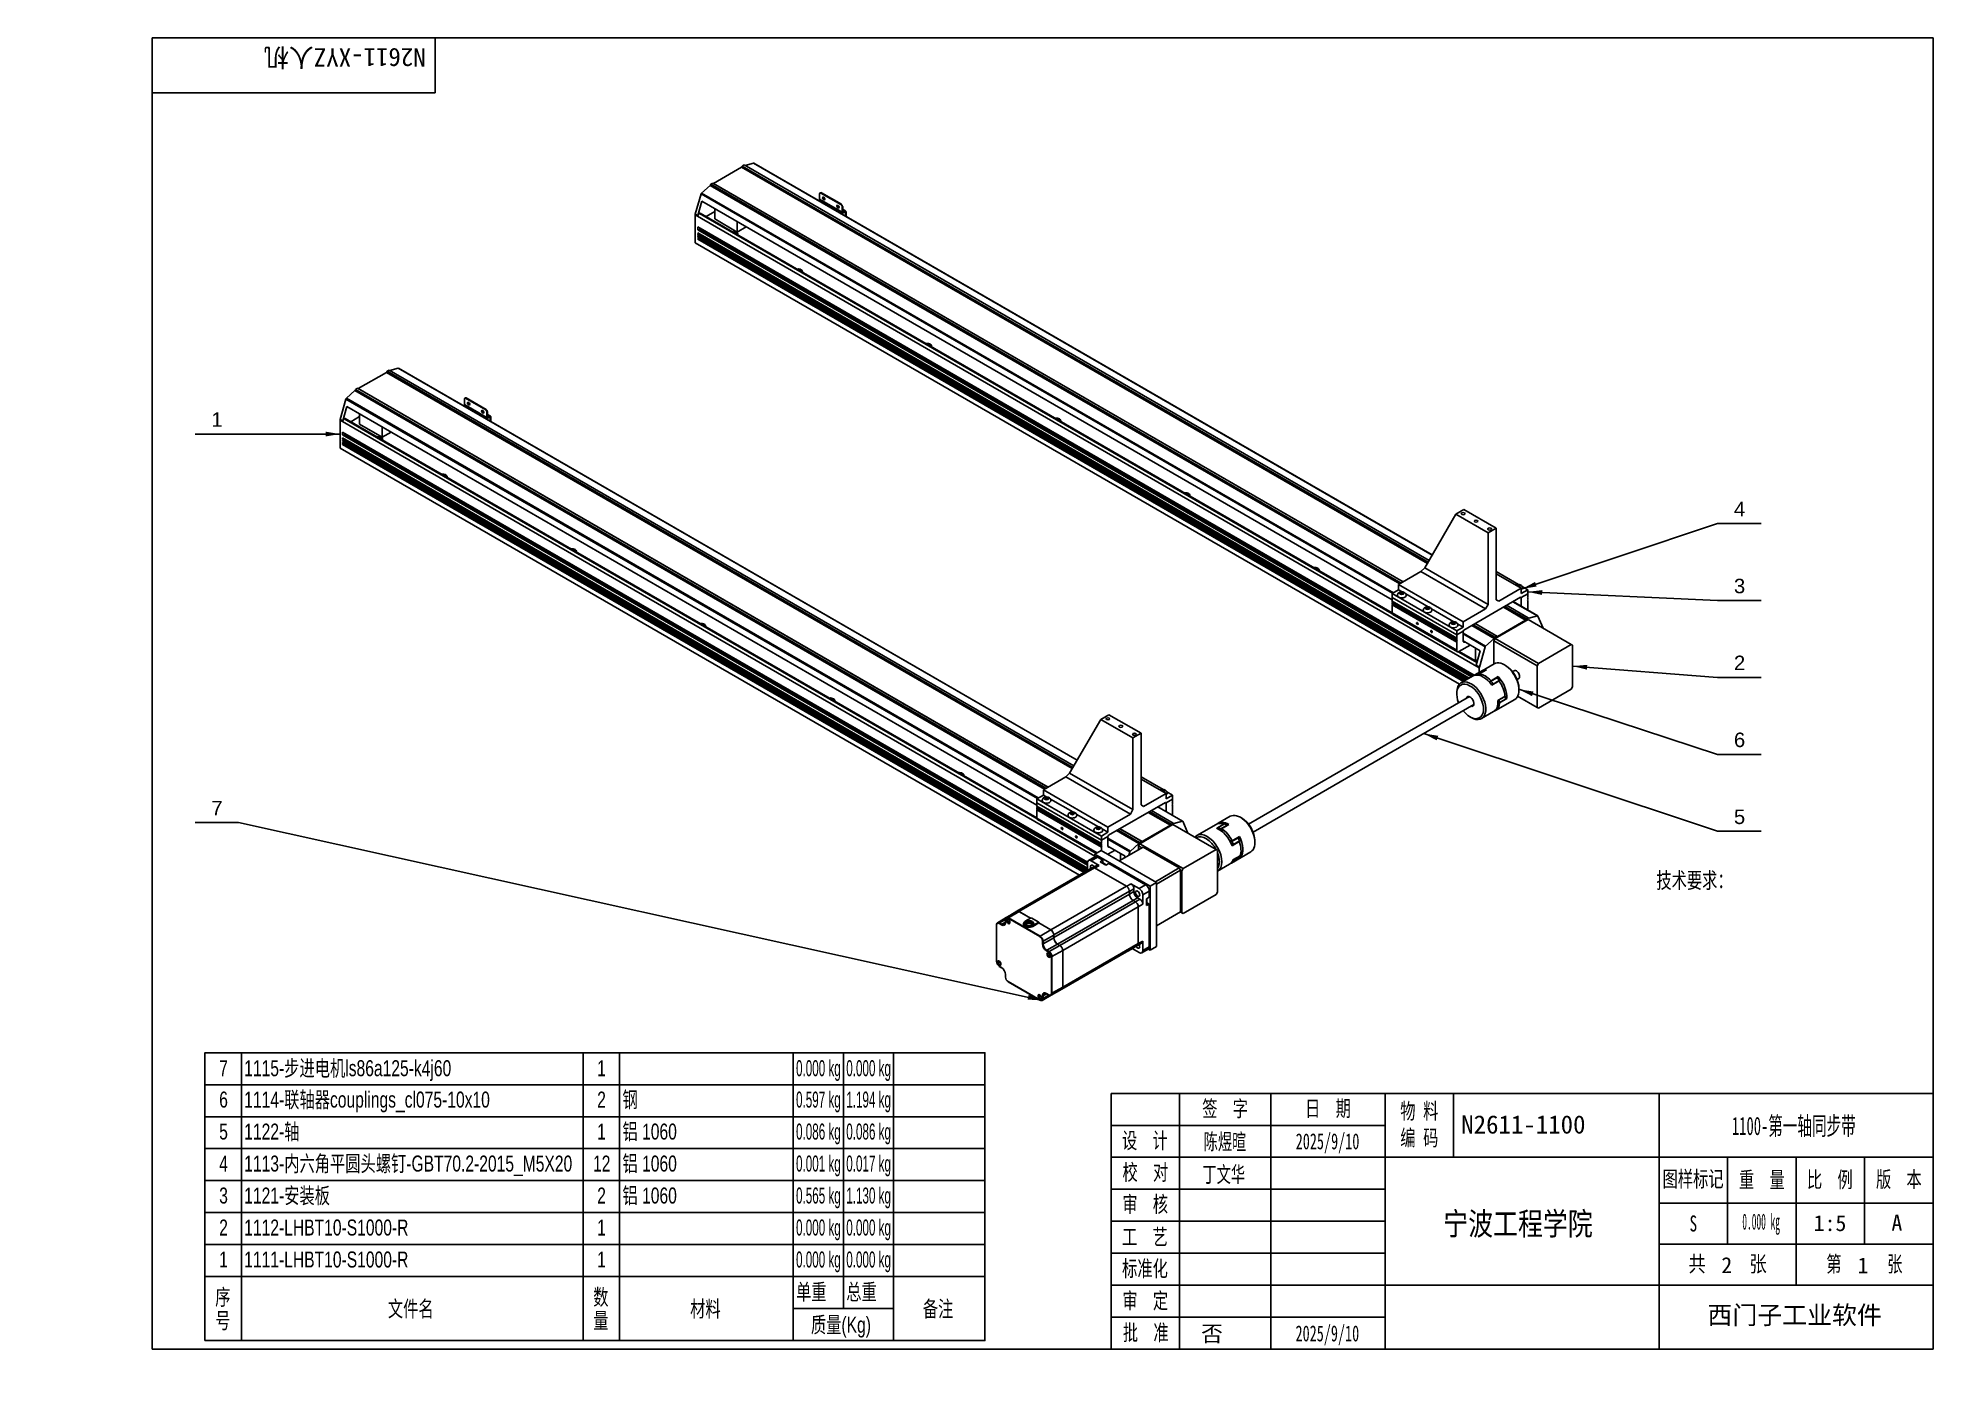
# Model space of a CAD drawing. Header units: millimetres. Extents: x 0 to 415, y 0 to 292.
import ezdxf
from ezdxf import colors
from ezdxf.entities.mleader import LeaderData, LeaderLine
from ezdxf.enums import TextEntityAlignment as Align
from ezdxf.math import Vec2, Vec3

# ---------------------------------------------------------------- set-up
doc = ezdxf.new("R2010")
doc.units = ezdxf.units.MM
for name, color, linetype in [('1113-内六角平圆头螺钉-GB', 7, 'Continuous'), ('1114-联轴器COUPLING', 7, 'Continuous'), ('1115-步进电机LS86A12', 7, 'Continuous'), ('1121-安装板', 7, 'Continuous'), ('1122-轴', 7, 'Continuous'), ('Default', 7, 'Continuous'), ('LHBT10-S1000-1', 7, 'Continuous'), ('WGB10-4', 7, 'Continuous'), ('WGB10-5(B1)', 7, 'Continuous'), ('加宽感应片-LRDU', 7, 'Continuous'), ('图框', 7, 'Continuous')]:
    doc.layers.add(name, color=color, linetype=linetype)
doc.styles.add('MtXpl_', font='SimSun.ttf')
doc.styles.add('SEACAD_Arial', font='arial.ttf')

msp = doc.modelspace()

# ---------------------------------------------------------------- texts
at = {"color": 7, "linetype": 'Continuous', "style": 'SEACAD_Arial'}
for s, width, p in [('7', 0.7, (39.7, 68.26)), ('1115-步进电机ls86a125-k4j60', 0.7, (45.18, 68.26)), ('1', 0.7, (122.47, 68.26)), ('0.000 kg', 0.522, (166.01, 68.26)), ('0.000 kg', 0.522, (177.01, 68.26)), ('6', 0.7, (39.7, 61.39)), ('1114-联轴器couplings_cl075-10x10', 0.7, (45.18, 61.39)), ('2', 0.7, (122.47, 61.39)), ('钢', 0.7, (128.01, 61.39)), ('0.597 kg', 0.522, (166.01, 61.39)), ('1.194 kg', 0.522, (177.01, 61.39)), ('5', 0.7, (39.7, 54.39)), ('1122-轴', 0.7, (45.18, 54.39)), ('1', 0.7, (122.47, 54.39)), ('铝 1060', 0.7, (128.01, 54.39)), ('0.086 kg', 0.522, (166.01, 54.39)), ('0.086 kg', 0.522, (177.01, 54.39)), ('4', 0.7, (39.7, 47.39)), ('1113-内六角平圆头螺钉-GBT70.2-2015_M5X20', 0.7, (45.18, 47.39)), ('12', 0.7, (121.56, 47.39)), ('铝 1060', 0.7, (128.01, 47.39)), ('0.001 kg', 0.522, (166.01, 47.39)), ('0.017 kg', 0.522, (177.01, 47.39)), ('3', 0.7, (39.7, 40.39)), ('1121-安装板', 0.7, (45.18, 40.39)), ('2', 0.7, (122.47, 40.39)), ('铝 1060', 0.7, (128.01, 40.39)), ('0.565 kg', 0.522, (166.01, 40.39)), ('1.130 kg', 0.522, (177.01, 40.39)), ('2', 0.7, (39.7, 33.39)), ('1112-LHBT10-S1000-R', 0.7, (45.18, 33.39)), ('1', 0.7, (122.47, 33.39)), ('0.000 kg', 0.522, (166.01, 33.39)), ('0.000 kg', 0.522, (177.01, 33.39)), ('1', 0.7, (39.7, 26.39)), ('1111-LHBT10-S1000-R', 0.7, (45.18, 26.39)), ('1', 0.7, (122.47, 26.39)), ('0.000 kg', 0.522, (166.01, 26.39)), ('0.000 kg', 0.522, (177.01, 26.39)), ('序', 0.7, (38.83, 18.16)), ('数', 0.7, (121.6, 18.16)), ('单重', 0.7, (166.01, 19.31)), ('总重', 0.7, (177.01, 19.31)), ('号', 0.7, (38.83, 13.03)), ('文件名', 0.7, (76.63, 15.6)), ('量', 0.7, (121.6, 13.03)), ('材料', 0.7, (142.83, 15.6)), ('质量(Kg)', 0.7, (169.27, 12.1)), ('备注', 0.7, (193.78, 15.6))]:
    msp.add_text(s, height=3.5, dxfattribs=dict(at, width=width)).set_placement(p, align=Align.TOP_LEFT)
at = {"layer": 'Default', "color": 7, "linetype": 'Continuous', "style": 'SEACAD_Arial'}
for s, p in [('1', (37.98, 210.06)), ('4', (371.39, 190.47)), ('3', (371.39, 173.63)), ('2', (371.39, 156.8)), ('6', (371.39, 139.96)), ('7', (37.98, 125.01)), ('5', (371.39, 123.12))]:
    msp.add_text(s, height=3.17, dxfattribs=at).set_placement(p, align=Align.TOP_LEFT)
at = {"layer": 'Default', "color": 7, "style": 'MtXpl_', "width": 0.7}
msp.add_text('技术要求：', height=3.5, dxfattribs=at).set_placement((354.4, 105.88))
at = {"layer": '图框', "char_height": 3.5, "attachment_point": 5, "style": 'SEACAD_Arial'}
for s, insert, width in [('{\\f宋体|b0||i0||c0|p34;\\C7;\\H3.5;\\W0.7;签  字}', (259.97, 57.48), 19.9669), ('{\\f宋体|b0||i0||c0|p34;\\C7;\\H3.5;\\W0.7;日  期}', (282.5, 57.51), 25.047), ('{\\f宋体|b0||i0||c0|p34;\\C7;\\H3.5;\\W0.7;物 料\\P}{\\f宋体|b0||i0||c0|p34;\\C7;\\H3.5;\\W0.7;编 码\\P}', (302.5, 54.03), 14.9705), ('{\\f宋体|b0||i0||c0|p34;\\C7;\\H3.5;\\W0.7;设  计}', (242.4, 50.49), 14.8512), ('{\\f宋体|b0||i0||c0|p34;\\C7;\\H3.5;\\W0.7;校  对}', (242.51, 43.56), 14.8955), ('{\\f宋体|b0||i0||c0|p34;\\C7;\\H3.5;\\W0.7;图样标记}', (362.44, 42.09), 14.8301), ('{\\f宋体|b0||i0||c0|p34;\\C7;\\H3.5;\\W0.7;重  量}', (377.5, 41.97), 14.9096), ('{\\f宋体|b0||i0||c0|p34;\\C7;\\H3.5;\\W0.7;比  例}', (392.39, 41.94), 14.9537), ('{\\f宋体|b0||i0||c0|p34;\\C7;\\H3.5;\\W0.7;版  本}', (407.5, 42), 15.0267), ('{\\f宋体|b0||i0||c0|p34;\\C7;\\H3.5;\\W0.7;审  核}', (242.47, 36.56), 14.9742), ('{\\f宋体|b0||i0||c0|p34;\\C7;\\H3.5;\\W0.7;S}', (362.5, 32.5), 14.9993), ('{\\f宋体|b0||i0||c0|p34;\\C7;\\H3.5;\\W0.7;工  艺}', (242.4, 29.47), 14.8512), ('{\\f宋体|b0||i0||c0|p34;\\C7;\\H3.5;\\W0.7;标准化}', (242.42, 22.48), 14.8165), ('{\\f宋体|b0||i0||c0|p34;\\C7;\\H3.5;\\W0.8;共     张}', (370, 23.5), 29.9997), ('{\\f宋体|b0||i0||c0|p34;\\C7;\\H3.5;\\W0.7;第      张}', (399.95, 23.47), 29.9038), ('{\\f宋体|b0||i0||c0|p34;\\C7;\\H3.5;\\W0.7;审  定}', (242.48, 15.44), 14.9395), ('{\\f宋体|b0||i0||c0|p34;\\C7;\\H3.5;\\W0.7;批  准}', (242.58, 8.47), 14.9364)]:
    msp.add_mtext(s, dxfattribs=dict(at, insert=insert, width=width))
at = {"layer": '图框', "insert": (384.68, 12.26), "char_height": 4, "width": 65.8074, "attachment_point": 5}
msp.add_mtext('{\\f宋体|b1||i0||c0|p34;\\C7;\\H4.;\\W1.;西门子工业软件}', dxfattribs=at)

# ---------------------------------------------------------------- blocks, each defined once
blk = doc.blocks.new('_DOT')
at = {"color": 0}
blk.add_line((0, 0), (-1, 0), dxfattribs=at)
at = {"color": 0, "const_width": 0.333}
blk.add_lwpolyline([(-0.1665, 0, 1), (0.1665, 0, 1)], format="xyb", close=True, dxfattribs=at)

# ---------------------------------------------------------------- hatches: boundary and pattern name
at = {"layer": 'Default', "linetype": 'Continuous'}
for points in [[(62.98, 204.77), (66.16, 205.3), (62.98, 205.83)], [(327.84, 172.93), (325, 171.42), (328.18, 171.93)], [(329.43, 171.15), (326.23, 170.76), (329.38, 170.09)], [(339.27, 154.79), (336.06, 154.51), (339.18, 153.74)], [(327.5, 148.95), (324.32, 149.43), (327.17, 147.94)], [(306.63, 139.26), (303.45, 139.76), (306.29, 138.25)], [(216.71, 81.52), (219.92, 81.36), (216.94, 82.56)]]:
    msp.add_hatch(color=7, dxfattribs=at).paths.add_polyline_path(points)

# ---------------------------------------------------------------- linework, layer by layer
at = {"color": 7, "linetype": 'Continuous'}
for p, q in [((44.56, 69.9), (44.56, 62.9)), ((119.38, 69.9), (119.38, 62.9)), ((127.38, 69.9), (127.38, 62.9)), ((165.38, 69.9), (165.38, 62.9)), ((176.38, 69.9), (176.38, 62.9)), ((187.38, 69.9), (187.38, 62.9)), ((36.56, 62.9), (207.38, 62.9)), ((44.56, 62.9), (44.56, 55.9)), ((119.38, 62.9), (119.38, 55.9)), ((127.38, 62.9), (127.38, 55.9)), ((165.38, 62.9), (165.38, 55.9)), ((176.38, 62.9), (176.38, 55.9)), ((187.38, 62.9), (187.38, 55.9)), ((36.56, 55.9), (207.38, 55.9)), ((44.56, 55.9), (44.56, 48.9)), ((119.38, 55.9), (119.38, 48.9)), ((127.38, 55.9), (127.38, 48.9)), ((165.38, 55.9), (165.38, 48.9)), ((176.38, 55.9), (176.38, 48.9)), ((187.38, 55.9), (187.38, 48.9)), ((36.56, 48.9), (207.38, 48.9)), ((44.56, 48.9), (44.56, 41.9)), ((119.38, 48.9), (119.38, 41.9)), ((127.38, 48.9), (127.38, 41.9)), ((165.38, 48.9), (165.38, 41.9)), ((176.38, 48.9), (176.38, 41.9)), ((187.38, 48.9), (187.38, 41.9)), ((36.56, 41.9), (207.38, 41.9)), ((44.56, 41.9), (44.56, 34.9)), ((119.38, 41.9), (119.38, 34.9)), ((127.38, 41.9), (127.38, 34.9)), ((165.38, 41.9), (165.38, 34.9)), ((176.38, 41.9), (176.38, 34.9)), ((187.38, 41.9), (187.38, 34.9)), ((36.56, 34.9), (207.38, 34.9)), ((44.56, 34.9), (44.56, 27.9)), ((119.38, 34.9), (119.38, 27.9)), ((127.38, 34.9), (127.38, 27.9)), ((165.38, 34.9), (165.38, 27.9)), ((176.38, 34.9), (176.38, 27.9)), ((187.38, 34.9), (187.38, 27.9)), ((36.56, 27.9), (207.38, 27.9)), ((44.56, 27.9), (44.56, 20.9)), ((119.38, 27.9), (119.38, 20.9)), ((127.38, 27.9), (127.38, 20.9)), ((165.38, 27.9), (165.38, 20.9)), ((176.38, 27.9), (176.38, 20.9)), ((187.38, 27.9), (187.38, 20.9)), ((36.56, 20.9), (207.38, 20.9)), ((44.56, 20.9), (44.56, 13.9)), ((119.38, 20.9), (119.38, 13.9)), ((127.38, 20.9), (127.38, 13.9)), ((165.38, 20.9), (165.38, 13.9)), ((176.38, 20.9), (176.38, 13.9)), ((187.38, 20.9), (187.38, 13.9)), ((44.56, 13.9), (44.56, 6.9)), ((119.38, 13.9), (119.38, 6.9)), ((127.38, 13.9), (127.38, 6.9)), ((165.38, 13.9), (176.38, 13.9)), ((165.38, 13.9), (165.38, 6.9)), ((176.38, 13.9), (187.38, 13.9)), ((187.38, 13.9), (187.38, 6.9))]:
    msp.add_line(p, q, dxfattribs=at)
msp.add_lwpolyline([(36.56, 6.9), (36.56, 69.9), (207.38, 69.9), (207.38, 6.9), (36.56, 6.9)], dxfattribs=at)
at = {"layer": '1113-内六角平圆头螺钉-GB', "color": 7, "linetype": 'Continuous'}
for p, q in [((298.32, 170.38), (298.41, 170.58)), ((298.56, 170.24), (298.32, 170.38)), ((298.41, 170.33), (298.41, 170.58)), ((298.74, 170.33), (298.74, 170.63)), ((298.74, 170.63), (298.99, 170.49)), ((298.99, 170.49), (298.9, 170.29)), ((323.82, 172.11), (323.87, 172.21)), ((323.87, 172.09), (323.87, 172.21)), ((324.2, 171.96), (324.2, 172.26)), ((324.2, 172.26), (324.44, 172.12)), ((324.44, 172.12), (324.36, 171.93)), ((303.98, 167.12), (304.07, 167.31)), ((304.22, 166.98), (303.98, 167.12)), ((304.07, 167.07), (304.07, 167.31)), ((304.4, 167.06), (304.4, 167.36)), ((304.4, 167.36), (304.65, 167.22)), ((304.65, 167.22), (304.56, 167.03)), ((309.63, 163.85), (309.72, 164.04)), ((309.88, 163.71), (309.63, 163.85)), ((309.72, 163.8), (309.72, 164.04)), ((310.06, 163.8), (310.06, 164.1)), ((310.06, 164.1), (310.3, 163.96)), ((310.3, 163.96), (310.21, 163.76)), ((220.78, 125.33), (220.54, 125.48)), ((220.63, 125.67), (220.96, 125.72)), ((220.63, 125.42), (220.63, 125.67)), ((221.12, 125.39), (220.78, 125.33)), ((220.96, 125.42), (220.96, 125.72)), ((220.96, 125.72), (221.21, 125.58)), ((246.08, 127.3), (246.42, 127.35)), ((246.08, 127.18), (246.08, 127.3)), ((246.57, 127.02), (246.41, 126.99)), ((246.42, 127.05), (246.42, 127.35)), ((246.42, 127.35), (246.66, 127.21)), ((226.44, 122.07), (226.19, 122.21)), ((226.28, 122.4), (226.62, 122.46)), ((226.28, 122.16), (226.28, 122.4)), ((226.77, 122.12), (226.44, 122.07)), ((226.62, 122.15), (226.62, 122.46)), ((226.62, 122.46), (226.86, 122.31)), ((232.1, 118.8), (231.85, 118.94)), ((231.94, 119.14), (232.28, 119.19)), ((231.94, 118.89), (231.94, 119.14)), ((232.43, 118.85), (232.1, 118.8)), ((232.28, 118.89), (232.28, 119.19)), ((232.28, 119.19), (232.52, 119.05))]:
    msp.add_line(p, q, dxfattribs=at)
for centre, radius, start, end in [((298.36, 172.01), 1.43, 272.0085, 285.5794), ((298.48, 170.95), 0.681, 264.4014, 293.1865), ((298.51, 171.67), 1.43, 272.0102, 285.5777), ((299.12, 170.7), 0.534, 224.645, 241.7792), ((323.82, 173.64), 1.43, 272.0085, 285.5794), ((323.93, 172.59), 0.681, 286.5372, 293.1865), ((324.58, 172.34), 0.534, 224.645, 241.7792), ((323.97, 173.31), 1.43, 282.165, 285.5777), ((304.02, 168.74), 1.43, 272.0085, 285.5794), ((304.13, 167.69), 0.681, 264.4014, 293.1865), ((304.17, 168.41), 1.43, 272.0102, 285.5777), ((304.78, 167.44), 0.534, 224.645, 241.7792), ((309.67, 165.48), 1.43, 272.0085, 285.5794), ((309.79, 164.42), 0.681, 264.4014, 293.1865), ((309.83, 165.14), 1.43, 272.0102, 285.5777), ((310.44, 164.17), 0.534, 224.645, 241.7792), ((219.39, 126.13), 1.32, 330.4666, 339.7412), ((220.7, 126.04), 0.673, 280.1743, 293.3543), ((221.34, 125.8), 0.534, 224.645, 233.3379), ((219.97, 126.04), 1.32, 330.4777, 339.7301), ((244.85, 127.76), 1.32, 334.8997, 339.7412), ((246.15, 127.67), 0.673, 286.42, 293.3543), ((246.8, 127.43), 0.534, 224.645, 233.3379), ((245.42, 127.67), 1.32, 330.4777, 339.7301), ((225.05, 122.86), 1.32, 330.4666, 339.7412), ((226.35, 122.77), 0.673, 280.1743, 293.3543), ((227, 122.53), 0.534, 224.645, 233.3379), ((225.63, 122.77), 1.32, 330.4777, 339.7301), ((230.71, 119.59), 1.32, 330.4666, 339.7412), ((232.01, 119.51), 0.673, 280.1743, 293.3543), ((232.66, 119.26), 0.534, 224.645, 233.3379), ((231.28, 119.51), 1.32, 330.4777, 339.7301)]:
    msp.add_arc(centre, radius, start, end, dxfattribs=at)
for centre, major_axis, start_param, end_param in [((318.45, 174.89), (-0.95, 0), 2.7908, 3.13973), ((298.65, 170.44), (0.346, 0), 2.356195, 3.403392), ((298.65, 170.44), (-0.346, 0), 0.261799, 1.308997), ((298.65, 170.44), (0.346, 0), 1.308997, 2.356195), ((298.65, 170.44), (-0.346, 0), 1.308997, 2.356195), ((298.65, 170.44), (0.346, 0), 0.261799, 1.308997), ((298.65, 170.44), (-0.346, 0), 2.356195, 3.403392), ((324.11, 172.07), (0.459, 0), 0, 2.689057), ((324.11, 172.07), (0.346, 0), 2.356195, 2.804027), ((324.11, 172.07), (0.346, 0), 1.308997, 2.356195), ((324.11, 172.07), (0.346, 0), 0.261799, 1.308997), ((324.11, 172.07), (-0.346, 0), 1.908362, 2.356195), ((324.11, 172.07), (0.459, 0), 5.164924, 6.283185), ((324.11, 172.07), (-0.346, 0), 2.356195, 3.403392), ((324.11, 171.62), (-0.95, 0), 2.410317, 3.13973), ((298.65, 169.99), (-0.95, 0), 0.000729, 3.13973), ((304.31, 166.72), (-0.95, 0), 0.000729, 3.13973), ((304.31, 167.17), (0.346, 0), 2.356195, 3.403392), ((304.31, 167.17), (-0.346, 0), 0.261799, 1.308997), ((304.31, 167.17), (0.346, 0), 1.308997, 2.356195), ((304.31, 167.17), (-0.346, 0), 1.308997, 2.356195), ((304.31, 167.17), (0.346, 0), 0.261799, 1.308997), ((304.31, 167.17), (-0.346, 0), 2.356195, 3.403392), ((309.97, 163.45), (-0.95, 0), 0.000729, 3.13973), ((309.97, 163.9), (0.346, 0), 2.356195, 3.403392), ((309.97, 163.9), (-0.346, 0), 0.261799, 1.308997), ((309.97, 163.9), (0.346, 0), 1.308997, 2.356195), ((309.97, 163.9), (-0.346, 0), 1.308997, 2.356195), ((309.97, 163.9), (0.346, 0), 0.261799, 1.308997), ((309.97, 163.9), (-0.346, 0), 2.356195, 3.403392), ((240.67, 129.98), (0.95, 0), 5.932393, 6.283185), ((240.67, 129.98), (0.95, 0), 0, 0.001836), ((220.87, 125.08), (0.95, 0), 3.138517, 6.283185), ((220.87, 125.53), (0.346, 0), 2.356195, 3.403392), ((220.87, 125.53), (-0.346, 0), 0.261799, 1.308997), ((220.87, 125.53), (0.346, 0), 1.308997, 2.356195), ((220.87, 125.53), (-0.346, 0), 1.308997, 2.356195), ((220.87, 125.53), (0.346, 0), 0.261799, 1.308997), ((220.87, 125.53), (-0.346, 0), 2.356195, 3.403392), ((220.87, 125.08), (0.95, 0), 0, 0.001836), ((246.33, 127.16), (-0.459, 0), 2.023332, 5.83065), ((246.33, 127.16), (0.346, 0), 2.356195, 2.804027), ((246.33, 127.16), (0.346, 0), 1.308997, 2.356195), ((246.33, 127.16), (0.346, 0), 0.261799, 1.308997), ((246.33, 127.16), (-0.346, 0), 1.908362, 2.356195), ((246.33, 127.16), (-0.346, 0), 2.356195, 3.403392), ((246.33, 126.71), (0.95, 0), 5.551909, 6.283185), ((246.33, 126.71), (0.95, 0), 0, 0.001836), ((226.53, 121.81), (0.95, 0), 3.138517, 6.283185), ((226.53, 122.26), (0.346, 0), 2.356195, 3.403392), ((226.53, 122.26), (-0.346, 0), 0.261799, 1.308997), ((226.53, 122.26), (0.346, 0), 1.308997, 2.356195), ((226.53, 122.26), (-0.346, 0), 1.308997, 2.356195), ((226.53, 122.26), (0.346, 0), 0.261799, 1.308997), ((226.53, 122.26), (-0.346, 0), 2.356195, 3.403392), ((226.53, 121.81), (0.95, 0), 0, 0.001836), ((232.19, 118.55), (0.95, 0), 3.138517, 6.283185), ((232.19, 119), (0.346, 0), 2.356195, 3.403392), ((232.19, 119), (-0.346, 0), 0.261799, 1.308997), ((232.19, 119), (0.346, 0), 1.308997, 2.356195), ((232.19, 119), (-0.346, 0), 1.308997, 2.356195), ((232.19, 119), (0.346, 0), 0.261799, 1.308997), ((232.19, 119), (-0.346, 0), 2.356195, 3.403392), ((232.19, 118.55), (0.95, 0), 0, 0.001836)]:
    msp.add_ellipse(centre, major_axis=major_axis, ratio=0.57735, start_param=start_param, end_param=end_param, dxfattribs=at)
for centre, major_axis in [((298.65, 170.44), (0.459, 0)), ((304.31, 167.17), (0.459, 0)), ((309.97, 163.9), (0.459, 0)), ((220.87, 125.53), (-0.459, 0)), ((226.53, 122.26), (-0.459, 0)), ((232.19, 119), (-0.459, 0))]:
    msp.add_ellipse(centre, major_axis=major_axis, ratio=0.57735, dxfattribs=at)
for points, knots in [([(319.39, 174.88), (319.4, 174.91), (319.41, 175.01), (319.37, 175.12), (319.33, 175.2)], [0, 0, 0, 0, 0.0411098, 0.2100773, 0.2100773, 0.2100773, 0.2100773]), ([(298.47, 170.75), (298.39, 170.74), (298.22, 170.7), (297.97, 170.56), (297.79, 170.34), (297.7, 170.13), (297.71, 170.02), (297.72, 169.99)], [0, 0, 0, 0, 0.186564, 0.462728, 0.695587, 0.917021, 1, 1, 1, 1]), ([(299.6, 169.98), (299.6, 170.01), (299.61, 170.11), (299.54, 170.3), (299.4, 170.5), (299.18, 170.66), (298.9, 170.76), (298.64, 170.78), (298.5, 170.76), (298.47, 170.75)], [0, 0, 0, 0, 0.04111, 0.210492, 0.36665, 0.530048, 0.720651, 0.942199, 1, 1, 1, 1]), ([(323.92, 172.39), (323.84, 172.37), (323.73, 172.35), (323.61, 172.29), (323.57, 172.27)], [0, 0, 0, 0, 0.1865637, 0.3180267, 0.3180267, 0.3180267, 0.3180267]), ([(325.05, 171.62), (325.05, 171.64), (325.07, 171.74), (325, 171.93), (324.85, 172.14), (324.64, 172.29), (324.36, 172.39), (324.09, 172.41), (323.96, 172.39), (323.92, 172.39)], [0, 0, 0, 0, 0.04111, 0.210492, 0.36665, 0.530048, 0.720651, 0.942199, 1, 1, 1, 1]), ([(304.12, 167.49), (304.04, 167.47), (303.87, 167.43), (303.63, 167.3), (303.44, 167.08), (303.36, 166.87), (303.37, 166.76), (303.37, 166.72)], [0, 0, 0, 0, 0.186564, 0.462728, 0.695587, 0.917021, 1, 1, 1, 1]), ([(305.25, 166.72), (305.26, 166.74), (305.27, 166.84), (305.2, 167.03), (305.05, 167.24), (304.84, 167.39), (304.56, 167.49), (304.3, 167.51), (304.16, 167.49), (304.12, 167.49)], [0, 0, 0, 0, 0.04111, 0.210492, 0.36665, 0.530048, 0.720651, 0.942199, 1, 1, 1, 1]), ([(309.78, 164.22), (309.7, 164.21), (309.53, 164.17), (309.28, 164.03), (309.1, 163.81), (309.02, 163.6), (309.03, 163.49), (309.03, 163.45)], [0, 0, 0, 0, 0.186564, 0.462728, 0.695587, 0.917021, 1, 1, 1, 1]), ([(310.91, 163.45), (310.91, 163.48), (310.93, 163.58), (310.86, 163.77), (310.71, 163.97), (310.5, 164.13), (310.22, 164.23), (309.95, 164.24), (309.81, 164.23), (309.78, 164.22)], [0, 0, 0, 0, 0.04111, 0.210492, 0.36665, 0.530048, 0.720651, 0.942199, 1, 1, 1, 1]), ([(241.61, 129.98), (241.61, 130.07), (241.6, 130.16), (241.57, 130.24), (241.56, 130.26)], [0, 0, 0, 0, 0.0858758, 0.1056865, 0.1056865, 0.1056865, 0.1056865]), ([(221.81, 125.08), (221.81, 125.17), (221.8, 125.32), (221.67, 125.53), (221.48, 125.7), (221.22, 125.82), (220.89, 125.88), (220.54, 125.83), (220.24, 125.69), (220.03, 125.48), (219.93, 125.26), (219.93, 125.13), (219.93, 125.08)], [0, 0, 0, 0, 0.085876, 0.176209, 0.266439, 0.368504, 0.489582, 0.622056, 0.745935, 0.849149, 0.946009, 1, 1, 1, 1]), ([(247.27, 126.71), (247.27, 126.8), (247.26, 126.95), (247.13, 127.17), (246.94, 127.34), (246.68, 127.46), (246.35, 127.51), (246.03, 127.47), (245.85, 127.4), (245.78, 127.36)], [0, 0, 0, 0, 0.0858758, 0.1762094, 0.2664386, 0.3685038, 0.4895815, 0.6220559, 0.7042292, 0.7042292, 0.7042292, 0.7042292]), ([(227.47, 121.82), (227.47, 121.9), (227.46, 122.05), (227.33, 122.27), (227.14, 122.44), (226.88, 122.56), (226.55, 122.61), (226.19, 122.57), (225.89, 122.43), (225.69, 122.22), (225.59, 122), (225.59, 121.87), (225.59, 121.81)], [0, 0, 0, 0, 0.085876, 0.176209, 0.266439, 0.368504, 0.489582, 0.622056, 0.745935, 0.849149, 0.946009, 1, 1, 1, 1]), ([(233.13, 118.55), (233.12, 118.63), (233.11, 118.78), (232.98, 119), (232.8, 119.17), (232.54, 119.29), (232.21, 119.35), (231.85, 119.3), (231.55, 119.16), (231.35, 118.95), (231.24, 118.73), (231.25, 118.6), (231.25, 118.55)], [0, 0, 0, 0, 0.085876, 0.176209, 0.266439, 0.368504, 0.489582, 0.622056, 0.745935, 0.849149, 0.946009, 1, 1, 1, 1])]:
    msp.add_open_spline(points, degree=3, knots=knots, dxfattribs=at)
at = {"layer": '1114-联轴器COUPLING', "color": 7, "linetype": 'Continuous'}
for p, q in [((317.2, 153.7), (315.62, 152.79)), ((318.89, 155.02), (316.24, 153.49)), ((321.39, 154.65), (321.14, 154.8)), ((315.84, 153.26), (311.62, 150.82)), ((314.64, 152.51), (316.22, 153.42)), ((316.35, 153.48), (314.98, 152.69)), ((316.36, 153.48), (315, 152.7)), ((316.84, 153.53), (315.48, 152.74)), ((315.71, 152.67), (315.62, 152.61)), ((318.13, 151.29), (318.04, 151.23)), ((319.53, 151.97), (318.17, 151.19)), ((318.21, 151.29), (319.79, 152.21)), ((319.97, 151.26), (318.38, 150.35)), ((320.01, 151.38), (318.65, 150.59)), ((320.05, 151.19), (320.02, 151.18)), ((324.32, 149.29), (324.32, 149.58)), ((310.69, 148.76), (310.69, 148.47)), ((319.16, 144.79), (323.39, 147.23)), ((319.68, 147.01), (321.26, 147.92)), ((319.96, 146.42), (320.05, 146.47)), ((321.36, 147.91), (319.99, 147.12)), ((321.36, 147.27), (319.99, 146.48)), ((321.33, 147.21), (320.06, 146.48)), ((321.66, 147.39), (320.08, 146.47)), ((321.25, 148.09), (321.24, 148.08)), ((313.62, 143.4), (313.87, 143.25)), ((316.12, 143.03), (318.76, 144.56)), ((261.07, 121.64), (258.42, 120.11)), ((263.57, 121.27), (263.32, 121.42)), ((258.02, 119.88), (253.8, 117.44)), ((258.12, 119.02), (259.7, 119.93)), ((258.42, 119.17), (259.7, 119.91)), ((259.85, 119.96), (258.48, 119.17)), ((260.4, 119.69), (259.04, 118.9)), ((259.24, 118.78), (259.15, 118.73)), ((260.76, 119.83), (259.18, 118.92)), ((259.79, 119.96), (259.69, 119.91)), ((261.41, 116.32), (261.32, 116.27)), ((262.83, 116.95), (261.46, 116.16)), ((261.52, 116.28), (263.1, 117.19)), ((263.14, 116.24), (261.77, 115.45)), ((261.34, 111.4), (265.57, 113.84)), ((263.07, 116.11), (261.49, 115.2)), ((261.69, 112.11), (263.27, 113.02)), ((261.72, 111.78), (263.09, 112.57)), ((263.1, 112.58), (261.74, 111.8)), ((263.38, 112.72), (261.8, 111.81)), ((263.34, 113.02), (261.98, 112.23)), ((263.09, 116.07), (263.12, 116.09)), ((266.5, 115.9), (266.5, 116.2)), ((258.3, 109.65), (260.94, 111.17))]:
    msp.add_line(p, q, dxfattribs=at)
msp.add_arc((308.95, 148.77), 7.79, 30.8994, 31.1084, dxfattribs=at)
for centre, major_axis, start_param, end_param in [((318.49, 149.6), (2.25, -3.9), 2.775073, 3.23046), ((321.14, 151.12), (2.25, -3.9), 0, 3.141593), ((321.39, 151.27), (2.07, -3.59), 0.785398, 2.356194), ((313.62, 146.78), (-2.07, 3.59), 0, 1.326838), ((313.87, 146.93), (-2.25, 3.9), 0, 0.785398), ((313.62, 146.78), (-2.07, 3.59), 1.814755, 6.283185), ((313.87, 146.93), (-2.25, 3.9), 2.356194, 6.283185), ((316.51, 148.45), (-2.25, 3.9), 4.869469, 6.126106), ((315.06, 152.55), (0.08, -0.139), 2.96706, 3.557369), ((318.05, 151.73), (2.25, -3.9), 4.161605, 4.186573), ((316.82, 148.63), (-2.25, 3.9), 5.934119, 6.108652), ((315.52, 152.59), (-0.08, 0.139), 4.537856, 5.934119), ((316.91, 148.69), (-2.25, 3.9), 5.078908, 5.916666), ((313.35, 151.34), (2.25, -3.9), 1.528905, 1.563386), ((315.62, 152.65), (-0.08, 0.139), 4.537856, 5.34381), ((313.44, 151.4), (2.25, -3.9), 1.504754, 1.563386), ((318.09, 149.37), (2.25, -3.9), 2.984513, 3.141593), ((316.43, 153.34), (0.08, -0.139), 2.96706, 3.141593), ((318.19, 149.42), (-2.25, 3.9), 5.934119, 6.108652), ((316.89, 153.38), (-0.08, 0.139), 5.587769, 5.934119), ((320.29, 147.34), (-2.25, 3.9), 0.00741, 0.110957), ((318.12, 151.09), (0.08, -0.139), 1.919862, 3.316126), ((318.21, 151.15), (0.08, -0.139), 2.510171, 3.141593), ((316.82, 148.63), (-2.25, 3.9), 4.886922, 5.061455), ((318.58, 150.52), (-0.08, 0.139), 4.396683, 4.886922), ((319.48, 151.88), (-0.08, 0.139), 5.061455, 5.651764), ((321.96, 148.27), (2.25, -3.9), 3.175091, 3.245688), ((318.19, 149.42), (-2.25, 3.9), 4.886922, 5.061455), ((318.49, 149.6), (-2.25, 3.9), 3.822271, 5.078908), ((318.09, 149.37), (2.25, -3.9), 0.890118, 1.727876), ((319.95, 151.31), (0.08, -0.139), 0.349066, 1.745329), ((313.62, 146.78), (0.6, -1.04), 0, 3.727278), ((313.62, 146.78), (0.6, -1.04), 5.6975, 6.283185), ((316.51, 148.45), (-2.25, 3.9), 3.141593, 4.031711), ((316.91, 148.69), (-2.25, 3.9), 3.052726, 3.822271), ((319.09, 150.44), (2.25, -3.9), -0.593743, -0.531009), ((319.88, 146.56), (-0.08, 0.139), 2.443461, 3.839724), ((319.88, 147.18), (0.08, -0.139), 0.872665, 1.303606), ((316.82, 148.63), (2.25, -3.9), 0.698132, 0.872665), ((319.97, 146.61), (-0.08, 0.139), 3.141593, 3.249415), ((321.24, 147.96), (0.08, -0.139), 0.872665, 2.268928), ((321.24, 147.35), (0.08, -0.139), 0.107823, 0.698132), ((318.19, 149.42), (2.25, -3.9), 0.698132, 0.872665), ((320.73, 151.44), (2.25, -3.9), -0.584656, -0.4901), ((260.67, 116.21), (2.25, -3.9), 2.327425, 3.230459), ((263.32, 117.74), (2.25, -3.9), 0, 3.141593), ((263.57, 117.89), (2.07, -3.59), 0.785398, 2.356194), ((256.05, 113.54), (-2.25, 3.9), 0, 0.234922), ((255.79, 113.4), (-2.07, 3.59), 0, 0.070506), ((255.79, 113.4), (-2.07, 3.59), 4.641883, 6.283185), ((256.05, 113.54), (-2.25, 3.9), 3.141593, 6.283185), ((260.27, 115.98), (2.25, -3.9), 2.536864, 3.141593), ((258.69, 115.07), (2.25, -3.9), 1.280227, 2.536864), ((261.53, 116.6), (-2.25, 3.9), 0.572364, 0.652596), ((258.5, 119.03), (-0.08, 0.139), 5.661004, 6.251313), ((259, 115.25), (-2.25, 3.9), -0.796715, -0.622182), ((259.03, 118.77), (-0.08, 0.139), 4.090207, 5.486471), ((256.14, 119.27), (2.25, -3.9), 1.031487, 1.115737), ((259.09, 115.3), (-2.25, 3.9), 4.631259, 5.469017), ((259.13, 118.83), (-0.08, 0.139), 4.090207, 4.896162), ((256.23, 119.33), (2.25, -3.9), 0.994634, 1.115737), ((259.87, 119.82), (0.08, -0.139), 2.519411, 3.141593), ((260.37, 116.04), (-2.25, 3.9), -0.796715, -0.622182), ((260.4, 119.56), (-0.08, 0.139), 5.06471, 5.486471), ((262.49, 112.25), (2.25, -3.9), -3.581831, -3.424648), ((262.39, 112.19), (2.25, -3.9), -3.581831, -3.46732), ((261.37, 116.13), (-0.08, 0.139), 4.613806, 6.01007), ((261.47, 116.18), (-0.08, 0.139), 5.204115, 6.01007), ((262.74, 116.91), (0.08, -0.139), 1.472213, 1.971932), ((260.37, 116.04), (2.25, -3.9), 1.297681, 1.472213), ((260.67, 116.21), (2.25, -3.9), 0.23303, 1.489667), ((263.04, 116.23), (-0.08, 0.139), 3.141593, 4.439273), ((255.79, 113.4), (-2.07, 3.59), 3.369855, 4.484127), ((258.69, 115.07), (-2.25, 3.9), 3.141593, 3.584062), ((259, 115.25), (2.25, -3.9), 1.297681, 1.472213), ((259, 115.25), (2.25, -3.9), 0.250483, 0.425016), ((261.68, 115.44), (0.08, -0.139), 0.73589, 1.297681), ((261.87, 112.34), (0.08, -0.139), 0.425016, 0.788746), ((260.27, 115.98), (2.25, -3.9), 0.442469, 1.280227), ((263.01, 112.71), (-0.08, 0.139), 3.141593, 3.392076), ((260.37, 116.04), (2.25, -3.9), 0.250483, 0.425016), ((263.86, 116.08), (-2.25, 3.9), -4.120785, -4.079342), ((263.24, 113.13), (0.08, -0.139), 0.425016, 1.518305), ((259.09, 115.3), (-2.25, 3.9), 3.052726, 3.374622), ((261.64, 111.92), (-0.08, 0.139), 1.995812, 3.392076)]:
    msp.add_ellipse(centre, major_axis=major_axis, ratio=0.57735, start_param=start_param, end_param=end_param, dxfattribs=at)
for points in [[(316.22, 153.42), (316.23, 153.41), (316.23, 153.39)], [(318.19, 151.29), (318.2, 151.29), (318.21, 151.29)], [(320.08, 146.47), (320.07, 146.48), (320.06, 146.48)], [(259.18, 118.92), (259.19, 118.91), (259.19, 118.9)], [(259.7, 119.93), (259.7, 119.92), (259.7, 119.91)], [(261.5, 116.28), (261.51, 116.28), (261.52, 116.28)], [(261.8, 111.81), (261.79, 111.82), (261.78, 111.82)]]:
    msp.add_open_spline(points, degree=2, dxfattribs=at)
at = {"layer": '1115-步进电机LS86A12', "color": 7, "linetype": 'Continuous'}
for p, q in [((231.46, 112.79), (230.05, 111.97)), ((232.03, 112.73), (230.62, 111.91)), ((232.03, 112.73), (233.18, 112.07)), ((232.58, 111.7), (233.18, 112.07)), ((233.18, 111.38), (233.18, 112.07)), ((230.93, 110.4), (214.38, 100.85)), ((231.38, 110.36), (214.83, 100.8)), ((229.81, 111.45), (229.81, 109.76)), ((232.4, 110.88), (230.62, 111.91)), ((231.95, 110.93), (231.12, 110.44)), ((231.38, 110.36), (238.37, 106.32)), ((232.4, 110.88), (231.44, 110.32)), ((233.84, 110.97), (232.58, 111.7)), ((234.48, 111.32), (233.84, 110.97)), ((234.48, 111.32), (242.56, 106.65)), ((238.37, 106.32), (221.82, 96.77)), ((239, 105.22), (222.45, 95.67)), ((239, 104.63), (222.45, 95.08)), ((238.39, 106.31), (239.36, 106.87)), ((239, 105.22), (239, 104.63)), ((240, 105.76), (239.01, 105.19)), ((239.01, 105.19), (239.01, 104.6)), ((239.01, 104.6), (240, 105.17)), ((241.15, 105.83), (239.36, 106.87)), ((240.8, 103.77), (239.84, 103.22)), ((240, 105.76), (240, 105.17)), ((240.8, 103.77), (241.32, 103.48)), ((241.15, 105.83), (242.56, 106.65)), ((243.37, 105.25), (241.95, 104.44)), ((241.95, 102.38), (241.95, 104.44)), ((242.75, 103.55), (243.37, 103.93)), ((243.37, 105.25), (243.37, 103.93)), ((214.4, 100.83), (212.06, 99.48)), ((214.38, 100.85), (212.43, 99.72)), ((214.85, 100.78), (212.51, 99.44)), ((214.83, 100.8), (217.35, 99.35)), ((214.85, 100.78), (217.34, 99.35)), ((239.81, 103.24), (223.26, 93.68)), ((240.32, 102.94), (223.77, 93.39)), ((240.95, 101.84), (224.41, 92.29)), ((239.81, 103.24), (240.32, 102.94)), ((240.35, 102.92), (241.32, 103.48)), ((240.95, 101.84), (240.95, 93.77)), ((241.95, 102.38), (240.96, 101.8)), ((240.96, 101.8), (240.96, 93.77)), ((242.75, 102.1), (242.75, 103.55)), ((243.37, 102.43), (242.75, 102.1)), ((243.37, 102.43), (242.77, 102.77)), ((243.37, 102.43), (243.37, 93.1)), ((209.89, 97.9), (209.89, 89.87)), ((209.92, 97.86), (209.92, 89.82)), ((212.06, 99.48), (210.11, 98.35)), ((211, 97.89), (210.49, 98.19)), ((211.88, 99.07), (210.56, 98.31)), ((210.56, 98.31), (211.07, 98.01)), ((211.07, 98.01), (211.85, 98.46)), ((211.85, 99.03), (211.85, 98.44)), ((211.88, 98.99), (211.88, 98.4)), ((219.4, 95.3), (212.44, 99.31)), ((212.51, 99.44), (219.47, 95.42)), ((215.85, 98.2), (215.85, 98.04)), ((217.48, 99.43), (216.21, 98.69)), ((219.18, 98.45), (217.48, 99.43)), ((217.9, 97.71), (219.18, 98.45)), ((217.9, 97.55), (219.18, 98.29)), ((217.9, 97.71), (217.9, 97.55)), ((219.18, 98.45), (219.18, 98.3)), ((219.18, 98.3), (221.82, 96.77)), ((219.18, 98.3), (219.18, 98.29)), ((219.18, 98.29), (221.81, 96.77)), ((219.47, 95.42), (221.81, 96.77)), ((222.44, 95.66), (220.11, 94.32)), ((222.44, 95.66), (222.44, 95.07)), ((222.45, 95.67), (222.45, 95.08)), ((219.97, 93.73), (219.97, 94.32)), ((220.11, 93.73), (222.44, 95.07)), ((220.11, 94.32), (220.11, 93.73)), ((221.36, 91.91), (220.84, 92.21)), ((223.25, 93.68), (220.91, 92.33)), ((220.91, 92.33), (221.43, 92.03)), ((221.43, 92.03), (223.76, 93.38)), ((224.4, 92.28), (222.06, 90.93)), ((223.25, 93.68), (223.76, 93.38)), ((223.26, 93.68), (223.77, 93.39)), ((224.22, 83.81), (240.77, 93.36)), ((224.4, 92.28), (224.4, 84.24)), ((240.95, 93.77), (224.41, 84.22)), ((224.41, 92.29), (224.41, 84.22)), ((238.82, 92.23), (239.81, 92.8)), ((239.63, 92.69), (241.15, 91.82)), ((240.78, 93.36), (241.77, 93.93)), ((240.96, 93.77), (241.95, 94.34)), ((241.72, 91.76), (243.13, 92.58)), ((241.95, 92.28), (241.95, 94.34)), ((241.95, 92.28), (243.37, 93.1)), ((210.49, 88.84), (211, 88.55)), ((210.51, 88.8), (211.02, 88.5)), ((221.92, 82.9), (221.92, 90.93)), ((222.06, 90.93), (222.06, 82.9)), ((211.85, 87.07), (211.85, 86.48)), ((211.88, 87.03), (211.88, 86.44)), ((212.44, 85.46), (219.4, 81.44)), ((212.46, 85.41), (219.42, 81.4)), ((221.88, 82.48), (224.21, 83.83)), ((222.06, 82.9), (224.4, 84.24)), ((222.27, 82.68), (224.22, 83.81)), ((219.92, 81.36), (221.88, 82.48)), ((219.97, 81.77), (219.97, 82.36)), ((220.89, 82.81), (220.11, 82.36)), ((220.11, 81.77), (221.43, 82.53)), ((220.11, 82.36), (220.11, 81.77)), ((220.84, 82.87), (221.36, 82.57)), ((220.86, 82.82), (221.38, 82.52))]:
    msp.add_line(p, q, dxfattribs=at)
for centre, start, end in [((233.07, 110.5), 31.7319, 74.4404), ((241.96, 103.12), 345.5596, 28.2681)]:
    msp.add_arc(centre, 0.9, start, end, dxfattribs=at)
for centre, major_axis, start_param, end_param in [((230.62, 110.98), (0.57, -0.987), 2.356194, 3.926991), ((232.03, 111.8), (0.57, -0.987), 2.356194, 3.141593), ((230.96, 110.39), (-0.325, 0.563), 0, 1.528973), ((230.96, 110.39), (-0.325, 0.563), 4.666457, 6.283185), ((231.38, 109.62), (0.449, -0.778), 2.356194, 3.141593), ((232.4, 110.15), (0.45, -0.779), 2.356194, 3.141593), ((233.44, 110.72), (0.366, -0.633), 2.609494, 2.973397), ((233.4, 110.69), (-0.375, 0.65), 4.987986, 6.007589), ((233.44, 110.72), (0.366, -0.633), 1.738992, 2.609494), ((238.37, 105.59), (-0.449, 0.778), 4.197781, 5.497787), ((238.37, 105.59), (0.449, -0.778), 0.785398, 1.056188), ((238.37, 105.56), (0.45, -0.779), 0.785398, 1.096237), ((239.81, 104.17), (-0.569, 0.986), 0.785398, 1.095403), ((239.81, 104.13), (-0.57, 0.987), 0.785398, 1.063622), ((239.81, 104.17), (-0.569, 0.986), 1.095403, 2.356194), ((239.36, 106.13), (-0.45, 0.779), 3.926991, 5.497787), ((240.8, 104.71), (-0.57, 0.987), 0.785398, 2.356194), ((241.15, 104.9), (0.57, -0.987), 0.785398, 2.356194), ((242.56, 105.72), (-0.57, 0.987), 3.926991, 5.497787), ((212.51, 98.7), (0.45, -0.779), 2.356194, 3.926991), ((212.88, 98.94), (0.449, -0.778), 2.909088, 3.374097), ((214.83, 100.07), (0.449, -0.778), 2.356194, 3.374097), ((214.85, 100.05), (0.45, -0.779), 2.356194, 3.141593), ((240.32, 102.21), (-0.449, 0.778), 4.246431, 5.497787), ((240.32, 102.21), (0.449, -0.778), 0.785398, 1.104839), ((240.33, 102.17), (0.45, -0.779), 0.785398, 1.148986), ((241.32, 102.74), (-0.45, 0.779), 3.926991, 5.497787), ((242.33, 103.33), (0.366, -0.633), 0.532098, 1.402601), ((242.29, 103.31), (-0.375, 0.65), 3.424869, 4.436792), ((242.33, 103.33), (0.366, -0.633), 0.174816, 0.532098), ((209.99, 97.9), (0.1, 0), 2.356195, 3.141593), ((209.99, 97.9), (0.1, 0), 3.141593, 3.926991), ((210.56, 97.57), (0.45, -0.779), 2.356194, 3.926991), ((210.49, 97.53), (0.4, -0.693), 2.356194, 3.926991), ((210.56, 98.23), (-0.05, -0.0866), 3.926991, 5.497787), ((211, 98.9), (-0.62, 1.07), 2.356194, 3.926991), ((211.07, 97.93), (-0.05, -0.0866), 3.926991, 5.497787), ((211.07, 98.94), (-0.57, 0.987), 2.356194, 3.926991), ((211.95, 99.03), (0.1, 0), 2.356195, 3.141593), ((211.95, 99.03), (0.1, 0), 3.141593, 3.926991), ((211.95, 98.44), (0.1, 0), 3.141593, 3.926991), ((212.44, 98.66), (0.4, -0.693), 2.356194, 3.926991), ((212.52, 98.68), (-0.225, 0.39), 0, 3.14534), ((212.6, 98.72), (0.225, -0.39), 3.141593, 6.283185), ((212.52, 98.68), (-0.225, 0.39), 6.280306, 6.283185), ((212.51, 99.36), (-0.05, -0.0866), 3.926991, 5.497787), ((217.05, 98.2), (1.2, 0), 2.356195, 5.497787), ((217.05, 98.04), (1.2, 0), 3.141593, 5.497787), ((217.05, 98.04), (0.8, 0), 0.008982, 3.155008), ((217.05, 97.73), (0.8, 0), 0.399037, 2.743031), ((221.81, 96.03), (-0.45, 0.779), 3.926991, 5.497787), ((221.82, 96.04), (-0.449, 0.778), 3.926991, 5.497787), ((219.47, 95.34), (-0.05, -0.0866), 3.926991, 5.497787), ((219.4, 94.64), (0.4, -0.693), 0.785398, 2.356194), ((219.47, 94.68), (-0.45, 0.779), 3.926991, 5.497787), ((220.04, 94.36), (-0.1, 0), 0.785398, 2.356195), ((220.84, 93.22), (0.62, -1.07), 3.926991, 5.497787), ((220.04, 93.77), (-0.1, 0), 0.785398, 2.356195), ((220.91, 93.26), (-0.57, 0.987), 0.785398, 2.356194), ((220.91, 92.25), (-0.05, -0.0866), 3.926991, 5.497787), ((221.41, 91.3), (-0.225, 0.39), 0, 3.14534), ((221.48, 91.34), (0.225, -0.39), 3.141593, 6.283185), ((221.41, 91.3), (-0.225, 0.39), 6.280306, 6.283185), ((221.43, 91.95), (-0.05, -0.0866), 3.926991, 5.497787), ((221.36, 91.26), (0.4, -0.693), 0.785398, 2.356194), ((221.43, 91.3), (-0.45, 0.779), 3.926991, 5.497787), ((223.25, 94.61), (-0.57, 0.987), 0.785398, 2.356194), ((223.26, 94.61), (-0.569, 0.986), 0.785398, 2.356194), ((223.76, 92.65), (-0.45, 0.779), 3.926991, 5.497787), ((223.77, 92.66), (-0.449, 0.778), 3.926991, 5.497787), ((238.37, 93.01), (-0.45, 0.779), 3.002463, 3.280722), ((239.36, 93.58), (-0.45, 0.779), 3.141593, 3.280722), ((240.8, 93.34), (-0.325, 0.563), 1.511466, 4.75839), ((240.33, 94.14), (-0.45, 0.779), 3.002822, 3.926921), ((240.32, 94.14), (-0.449, 0.778), 3.141593, 3.926991), ((241.15, 92.75), (-0.57, 0.987), 2.356194, 3.926991), ((241.32, 94.71), (-0.45, 0.779), 3.141522, 3.926921), ((242.56, 93.56), (-0.57, 0.987), 3.141593, 3.926991), ((209.99, 89.87), (0.1, 0), 3.141593, 3.926991), ((210.49, 89.5), (-0.4, 0.693), 0.785398, 2.356194), ((210.57, 89.54), (-0.225, 0.39), 0, 3.14534), ((210.64, 89.58), (0.225, -0.39), 3.141593, 6.283185), ((210.57, 89.54), (-0.225, 0.39), 6.280306, 6.283185), ((210.56, 88.89), (0.05, 0.0866), 2.356194, 3.141593), ((211, 87.54), (-0.62, 1.07), 3.926991, 5.497787), ((211.07, 88.59), (0.05, 0.0866), 2.356194, 3.141593), ((211.07, 88.59), (0.05, 0.0866), 3.141593, 3.88889), ((221.99, 90.97), (-0.1, 0), 0.785398, 2.356195), ((211.95, 87.07), (0.1, 0), 2.394295, 3.141593), ((211.95, 87.07), (0.1, 0), 3.141593, 3.926991), ((211.95, 86.48), (0.1, 0), 3.141593, 3.926991), ((212.44, 86.11), (-0.4, 0.693), 0.785398, 2.356194), ((212.51, 85.5), (0.05, 0.0866), 2.356194, 3.141593), ((220.84, 81.85), (0.62, -1.07), 2.356194, 3.926991), ((220.91, 81.89), (0.57, -0.987), 2.356194, 3.926991), ((223.77, 84.59), (-0.449, 0.778), 2.909089, 3.926991), ((223.76, 84.61), (-0.45, 0.779), 3.141593, 3.926991), ((219.46, 82.16), (-0.225, 0.39), 0, 3.14534), ((219.53, 82.2), (0.225, -0.39), 3.141593, 6.283185), ((219.46, 82.16), (-0.225, 0.39), 6.280306, 6.283185), ((219.4, 82.09), (-0.4, 0.693), 2.356194, 3.926991), ((219.47, 81.48), (0.05, 0.0866), 2.356194, 3.141593), ((219.47, 81.48), (0.05, 0.0866), 3.141593, 3.926991), ((219.47, 82.14), (-0.45, 0.779), 2.356194, 3.926991), ((220.04, 82.4), (0.1, 0), 3.926991, 5.497787), ((220.04, 81.81), (0.1, 0), 3.926991, 5.497787), ((220.91, 82.91), (0.05, 0.0866), 2.356194, 3.141593), ((221.36, 83.22), (-0.4, 0.693), 2.356194, 3.926991), ((221.43, 82.61), (0.05, 0.0866), 2.356194, 3.141593), ((221.43, 82.61), (0.05, 0.0866), 3.141593, 3.926991), ((221.43, 83.26), (-0.45, 0.779), 2.356194, 3.926991), ((221.99, 82.94), (-0.1, 0), 0.785398, 2.356195), ((221.82, 83.46), (-0.449, 0.778), 2.909089, 3.374096)]:
    msp.add_ellipse(centre, major_axis=major_axis, ratio=0.57735, start_param=start_param, end_param=end_param, dxfattribs=at)
for centre, major_axis in [((240.8, 104.71), (-0.325, 0.563)), ((212.45, 98.64), (0.275, -0.476)), ((217.05, 98.2), (-1, 0)), ((221.34, 91.25), (0.275, -0.476)), ((210.5, 89.5), (0.275, -0.476)), ((219.39, 82.12), (0.275, -0.476))]:
    msp.add_ellipse(centre, major_axis=major_axis, ratio=0.57735, dxfattribs=at)
for points, knots in [([(212.3, 99.06), (212.31, 99.07), (212.33, 99.09), (212.39, 99.08), (212.5, 99.03), (212.61, 98.94), (212.71, 98.8), (212.78, 98.65), (212.81, 98.53), (212.81, 98.47), (212.81, 98.45)], [0, 0, 0, 0, 0.071263, 0.222213, 0.35767, 0.501173, 0.648619, 0.799163, 0.94892, 1, 1, 1, 1]), ([(212.81, 98.45), (212.81, 98.42), (212.81, 98.36), (212.78, 98.31), (212.76, 98.3), (212.75, 98.29)], [0, 0, 0, 0, 0.340254, 0.765442, 1, 1, 1, 1]), ([(216.45, 97.81), (216.41, 97.83), (216.33, 97.88), (216.26, 97.98), (216.26, 98.02), (216.26, 98.04)], [0, 0, 0, 0, 0.260369, 0.680054, 1, 1, 1, 1]), ([(217.85, 98.04), (217.85, 98.04), (217.86, 98), (217.82, 97.93), (217.68, 97.8), (217.46, 97.71), (217.17, 97.66), (216.87, 97.66), (216.61, 97.72), (216.5, 97.78), (216.45, 97.81)], [0, 0, 0, 0, 0.022336, 0.188613, 0.322632, 0.463804, 0.607621, 0.755659, 0.904189, 1, 1, 1, 1]), ([(221.19, 91.68), (221.2, 91.69), (221.22, 91.7), (221.28, 91.7), (221.39, 91.65), (221.5, 91.56), (221.6, 91.42), (221.67, 91.27), (221.7, 91.14), (221.7, 91.09), (221.7, 91.07)], [0, 0, 0, 0, 0.071263, 0.222213, 0.35767, 0.501173, 0.648619, 0.799163, 0.94892, 1, 1, 1, 1]), ([(210.35, 89.93), (210.36, 89.93), (210.38, 89.95), (210.44, 89.94), (210.55, 89.9), (210.66, 89.8), (210.76, 89.67), (210.83, 89.51), (210.86, 89.39), (210.86, 89.33), (210.86, 89.32)], [0, 0, 0, 0, 0.071263, 0.222213, 0.35767, 0.501173, 0.648619, 0.799163, 0.94892, 1, 1, 1, 1]), ([(210.86, 89.32), (210.86, 89.28), (210.86, 89.22), (210.83, 89.17), (210.81, 89.16), (210.8, 89.16)], [0, 0, 0, 0, 0.340254, 0.765442, 1, 1, 1, 1]), ([(221.7, 91.07), (221.7, 91.04), (221.69, 90.98), (221.67, 90.92), (221.64, 90.91), (221.64, 90.91)], [0, 0, 0, 0, 0.340254, 0.765442, 1, 1, 1, 1]), ([(219.24, 82.54), (219.25, 82.55), (219.27, 82.56), (219.33, 82.56), (219.44, 82.51), (219.55, 82.42), (219.65, 82.28), (219.72, 82.13), (219.75, 82.01), (219.75, 81.95), (219.75, 81.93)], [0, 0, 0, 0, 0.071263, 0.222213, 0.35767, 0.501173, 0.648619, 0.799163, 0.94892, 1, 1, 1, 1]), ([(219.75, 81.93), (219.75, 81.9), (219.74, 81.84), (219.72, 81.79), (219.69, 81.78), (219.69, 81.77)], [0, 0, 0, 0, 0.340254, 0.765442, 1, 1, 1, 1])]:
    msp.add_open_spline(points, degree=3, knots=knots, dxfattribs=at)
at = {"layer": '1121-安装板', "color": 7, "linetype": 'Continuous'}
for p, q in [((310.5, 187.77), (303.71, 176.01)), ((310.5, 187.77), (312.27, 188.79)), ((310.5, 187.77), (317.57, 183.68)), ((319.34, 184.7), (312.27, 188.79)), ((317.57, 183.68), (319.34, 184.7)), ((317.57, 183.68), (317.57, 168.01)), ((319.34, 184.7), (319.34, 169.03)), ((302.86, 175.19), (297.95, 172.35)), ((302.86, 175.19), (303.71, 176.01)), ((317, 167.03), (302.86, 175.19)), ((303.71, 176.01), (317.57, 168.01)), ((324.2, 172.39), (319.34, 175.19)), ((319.34, 174.7), (324.82, 171.54)), ((297.95, 171.21), (296.53, 170.39)), ((296.53, 170.39), (296.53, 169.5)), ((296.53, 170.39), (310.68, 162.23)), ((297.95, 171.21), (297.95, 172.35)), ((312.09, 164.19), (297.95, 172.35)), ((298.74, 170.75), (297.95, 171.21)), ((304.4, 167.49), (299.53, 170.3)), ((319.9, 168.7), (324.82, 171.54)), ((324.82, 170.39), (324.82, 171.54)), ((324.82, 170.39), (326.23, 171.21)), ((324.82, 169.5), (326.23, 170.31)), ((326.23, 171.21), (324.99, 171.93)), ((326.23, 171.21), (326.23, 170.31)), ((296.53, 169.5), (310.68, 161.33)), ((310.05, 164.22), (305.19, 167.03)), ((312.09, 164.19), (317, 167.03)), ((312.23, 162.39), (324.68, 169.58)), ((317.57, 168.01), (317, 167.03)), ((319.9, 168.7), (319.34, 169.03)), ((324.68, 169.58), (324.82, 169.5)), ((310.68, 162.23), (312.09, 163.05)), ((310.68, 162.23), (310.68, 161.33)), ((310.68, 161.33), (312.09, 162.15)), ((312.09, 163.05), (310.84, 163.77)), ((312.09, 163.05), (312.09, 164.19)), ((312.09, 162.15), (312.23, 162.39)), ((232.72, 142.86), (225.93, 131.1)), ((232.72, 142.86), (234.48, 143.88)), ((232.72, 142.86), (239.79, 138.78)), ((241.56, 139.8), (234.48, 143.88)), ((239.79, 138.78), (241.56, 139.8)), ((239.79, 138.78), (239.79, 123.1)), ((241.56, 139.8), (241.56, 124.12)), ((225.08, 130.28), (220.17, 127.45)), ((225.08, 130.28), (225.93, 131.1)), ((239.22, 122.12), (225.08, 130.28)), ((225.93, 131.1), (239.79, 123.1)), ((246.4, 127.49), (241.56, 130.28)), ((241.56, 129.79), (247.04, 126.63)), ((220.17, 126.3), (218.75, 125.49)), ((218.75, 125.49), (218.75, 124.59)), ((218.75, 125.49), (232.89, 117.32)), ((218.75, 124.59), (232.89, 116.42)), ((220.17, 126.3), (220.17, 127.45)), ((234.31, 119.28), (220.17, 127.45)), ((220.94, 125.85), (220.17, 126.3)), ((226.6, 122.59), (221.73, 125.4)), ((234.45, 117.49), (246.89, 124.67)), ((242.12, 123.79), (247.04, 126.63)), ((246.89, 124.67), (247.04, 124.59)), ((247.04, 125.49), (247.04, 126.63)), ((247.04, 125.49), (248.45, 126.3)), ((247.04, 124.59), (248.45, 125.41)), ((248.45, 126.3), (247.19, 127.03)), ((248.45, 126.3), (248.45, 125.41)), ((232.26, 119.32), (227.39, 122.13)), ((234.31, 119.28), (239.22, 122.12)), ((239.79, 123.1), (239.22, 122.12)), ((242.12, 123.79), (241.56, 124.12)), ((232.89, 117.32), (234.31, 118.14)), ((232.89, 117.32), (232.89, 116.42)), ((232.89, 116.42), (234.31, 117.24)), ((234.31, 118.14), (233.05, 118.87)), ((234.31, 118.14), (234.31, 119.28)), ((234.31, 117.24), (234.45, 117.49))]:
    msp.add_line(p, q, dxfattribs=at)
for centre in [(312.09, 187.87), (314.92, 186.23), (317.9, 184.51), (234.31, 142.96), (237.14, 141.33), (240.12, 139.6)]:
    msp.add_ellipse(centre, major_axis=(0.413, 0), ratio=0.57735, dxfattribs=at)
at = {"layer": '1122-轴', "color": 7, "linetype": 'Continuous'}
for p, q in [((313.45, 147.84), (265.08, 119.91)), ((266.08, 118.18), (314.45, 146.11))]:
    msp.add_line(p, q, dxfattribs=at)
at = {"layer": 'Default', "color": 7, "linetype": 'Continuous'}
for p, q in [((250, 61), (250, 5)), ((270, 61), (270, 5)), ((310, 61), (310, 47)), ((235, 54), (295, 54)), ((235, 47), (415, 47)), ((385, 47), (385, 19)), ((235, 40), (295, 40)), ((355, 28), (415, 28))]:
    msp.add_line(p, q, dxfattribs=at)
for points in [[(43.93, 205.3), (34.41, 205.3)], [(43.93, 205.3), (66.16, 205.3)], [(367.81, 185.71), (325, 171.42)], [(377.34, 185.71), (367.81, 185.71)], [(367.81, 168.87), (326.23, 170.76)], [(377.34, 168.87), (367.81, 168.87)], [(367.81, 152.03), (336.06, 154.51)], [(367.81, 135.2), (324.32, 149.43)], [(377.34, 152.03), (367.81, 152.03)], [(367.81, 118.36), (303.45, 139.76)], [(377.34, 135.2), (367.81, 135.2)], [(43.93, 120.25), (34.41, 120.25)], [(43.93, 120.25), (219.92, 81.36)], [(377.34, 118.36), (367.81, 118.36)]]:
    msp.add_lwpolyline(points, dxfattribs=at)
at = {"layer": 'LHBT10-S1000-1', "color": 7, "linetype": 'Continuous'}
for p, q in [((147.93, 260.15), (154.09, 263.7)), ((154.09, 263.7), (304.28, 176.99)), ((154.21, 263.85), (154.25, 263.96)), ((154.21, 263.85), (304.37, 177.16)), ((154.25, 263.96), (154.68, 264.2)), ((154.25, 263.96), (304.43, 177.25)), ((154.68, 264.2), (304.64, 177.62)), ((154.84, 264.11), (156.7, 264.61)), ((156.7, 264.61), (305.32, 178.8)), ((305.34, 178.83), (156.77, 264.6)), ((143.96, 253.43), (145.22, 257.88)), ((145.22, 257.88), (296.64, 170.46)), ((145.32, 258.03), (147.21, 259.71)), ((145.32, 258.03), (296.82, 170.56)), ((147.21, 259.71), (298.23, 172.52)), ((147.29, 259.84), (147.34, 259.97)), ((147.29, 259.84), (298.38, 172.6)), ((147.34, 259.97), (147.77, 260.22)), ((147.34, 259.97), (298.52, 172.69)), ((147.77, 260.22), (298.95, 172.93)), ((147.93, 260.15), (298.97, 172.94)), ((315.62, 154.15), (143.94, 253.27)), ((143.94, 247.15), (143.94, 253.27)), ((143.96, 253.43), (144.53, 253.1)), ((144.53, 253.1), (145.42, 256.24)), ((145, 253.64), (144.86, 253.55)), ((296.56, 165.97), (144.86, 253.55)), ((296.53, 166.15), (145, 253.64)), ((296.53, 166.18), (145.05, 253.64)), ((145.42, 256.24), (296.53, 169)), ((146.3, 252.92), (148.2, 254.02)), ((148.2, 254.64), (148.2, 252.38)), ((314.52, 152.5), (144.5, 250.66)), ((144.5, 250), (144.5, 250.66)), ((144.72, 250.13), (144.5, 250)), ((313.95, 152.17), (144.5, 250)), ((313.39, 151.85), (144.5, 249.35)), ((144.5, 249.19), (144.5, 249.35)), ((144.58, 249.23), (144.5, 249.19)), ((313.25, 151.76), (144.5, 249.19)), ((144.58, 249.31), (144.58, 249.23)), ((313.32, 151.8), (144.58, 249.23)), ((314.17, 152.29), (144.72, 250.13)), ((145.14, 250.17), (144.89, 250.02)), ((145.14, 250.29), (145.14, 250.17)), ((314.41, 152.44), (145.14, 250.17)), ((148.2, 252.38), (153.15, 249.52)), ((153.15, 251.78), (153.15, 249.52)), ((153.15, 249.52), (155.1, 250.65)), ((311.26, 150.54), (143.94, 247.15)), ((313.03, 151.64), (144.5, 248.94)), ((144.5, 248.78), (144.5, 248.94)), ((144.58, 248.82), (144.5, 248.78)), ((312.89, 151.56), (144.5, 248.78)), ((312.68, 151.44), (144.5, 248.53)), ((144.5, 248.37), (144.5, 248.53)), ((144.58, 248.41), (144.5, 248.37)), ((312.54, 151.36), (144.5, 248.37)), ((312.33, 151.23), (144.5, 248.12)), ((144.5, 247.96), (144.5, 248.12)), ((144.58, 248), (144.5, 247.96)), ((312.19, 151.15), (144.5, 247.96)), ((144.58, 248.9), (144.58, 248.82)), ((312.96, 151.6), (144.58, 248.82)), ((144.58, 248.49), (144.58, 248.41)), ((312.61, 151.4), (144.58, 248.41)), ((144.58, 248.08), (144.58, 248)), ((312.26, 151.19), (144.58, 248)), ((70.15, 215.24), (76.31, 218.79)), ((76.31, 218.79), (226.5, 132.08)), ((76.43, 218.95), (76.47, 219.05)), ((76.43, 218.95), (226.59, 132.25)), ((76.47, 219.05), (76.89, 219.3)), ((76.47, 219.05), (226.65, 132.35)), ((76.89, 219.3), (226.86, 132.71)), ((77.06, 219.2), (78.92, 219.7)), ((78.92, 219.7), (227.54, 133.9)), ((227.56, 133.92), (78.99, 219.7)), ((66.18, 208.52), (67.44, 212.97)), ((67.44, 212.97), (218.86, 125.55)), ((67.54, 213.13), (69.42, 214.8)), ((67.54, 213.13), (219.04, 125.65)), ((69.42, 214.8), (220.45, 127.61)), ((69.51, 214.93), (69.56, 215.06)), ((69.51, 214.93), (220.6, 127.7)), ((69.56, 215.06), (69.99, 215.31)), ((69.56, 215.06), (220.74, 127.78)), ((69.99, 215.31), (221.17, 128.02)), ((70.15, 215.24), (221.19, 128.04)), ((231.42, 112.95), (66.16, 208.36)), ((66.16, 202.24), (66.16, 208.36)), ((66.18, 208.52), (66.75, 208.2)), ((66.75, 208.2), (67.64, 211.34)), ((67.22, 208.73), (67.08, 208.65)), ((218.78, 121.06), (67.08, 208.65)), ((218.75, 121.24), (67.22, 208.73)), ((218.75, 121.28), (67.27, 208.73)), ((67.64, 211.34), (218.75, 124.09)), ((68.52, 208.01), (70.42, 209.11)), ((70.42, 209.73), (70.42, 207.47)), ((229.82, 111.58), (66.72, 205.75)), ((66.72, 205.1), (66.72, 205.75)), ((66.94, 205.22), (66.72, 205.1)), ((229.81, 110.94), (66.72, 205.1)), ((229.81, 110.28), (66.72, 204.44)), ((66.72, 204.28), (66.72, 204.44)), ((66.79, 204.32), (66.72, 204.28)), ((229.81, 110.12), (66.72, 204.28)), ((229.81, 109.87), (66.72, 204.03)), ((66.72, 203.87), (66.72, 204.03)), ((66.79, 203.91), (66.72, 203.87)), ((229.77, 109.73), (66.72, 203.87)), ((229.56, 109.61), (66.72, 203.63)), ((66.72, 203.46), (66.72, 203.63)), ((66.79, 203.5), (66.72, 203.46)), ((229.42, 109.53), (66.72, 203.46)), ((66.79, 204.4), (66.79, 204.32)), ((229.81, 110.2), (66.79, 204.32)), ((66.79, 203.99), (66.79, 203.91)), ((229.81, 109.79), (66.79, 203.91)), ((66.79, 203.59), (66.79, 203.5)), ((229.49, 109.57), (66.79, 203.5)), ((229.81, 111.18), (66.94, 205.22)), ((67.36, 205.26), (67.11, 205.12)), ((67.36, 205.38), (67.36, 205.26)), ((229.81, 111.47), (67.36, 205.26)), ((70.42, 207.47), (75.37, 204.62)), ((75.37, 206.87), (75.37, 204.62)), ((75.37, 204.62), (77.32, 205.74)), ((228.08, 108.75), (66.16, 202.24)), ((229.21, 109.41), (66.72, 203.22)), ((66.72, 203.05), (66.72, 203.22)), ((66.79, 203.1), (66.72, 203.05)), ((229.07, 109.33), (66.72, 203.05)), ((66.79, 203.18), (66.79, 203.1)), ((229.14, 109.37), (66.79, 203.1)), ((320.9, 167.4), (325.77, 164.58)), ((321.09, 167.51), (325.9, 164.73)), ((321.2, 167.57), (325.94, 164.84)), ((321.62, 167.82), (326.36, 165.08)), ((322.99, 168.6), (328.39, 165.49)), ((328.45, 165.48), (323.02, 168.62)), ((314, 163.41), (318.89, 160.59)), ((314.15, 163.5), (318.98, 160.71)), ((314.29, 163.58), (319.03, 160.85)), ((314.72, 163.83), (319.45, 161.09)), ((314.74, 163.84), (319.62, 161.02)), ((325.77, 164.58), (319.62, 161.02)), ((325.94, 164.84), (325.9, 164.73)), ((326.36, 165.08), (325.94, 164.84)), ((326.41, 165.01), (326.36, 165.08)), ((326.39, 165.05), (326.5, 164.98)), ((328.39, 165.49), (326.5, 164.98)), ((329.58, 162.83), (328.48, 165.44)), ((315.15, 155.44), (311.2, 157.71)), ((312.09, 161.75), (317, 158.91)), ((312.09, 161.54), (316.91, 158.76)), ((312.1, 160.01), (315.83, 157.86)), ((314.81, 158.45), (314.81, 155.88)), ((315.83, 157.86), (314.94, 154.72)), ((316.91, 158.76), (315.65, 154.31)), ((318.89, 160.59), (317, 158.91)), ((319.03, 160.85), (318.98, 160.71)), ((319.45, 161.09), (319.03, 160.85)), ((319.49, 161.03), (319.45, 161.09)), ((315.1, 155.27), (311, 157.63)), ((315.14, 155.41), (311.17, 157.7)), ((314.81, 155.88), (315.21, 155.65)), ((315.65, 154.31), (314.94, 154.72)), ((315.62, 154.15), (315.62, 153.14)), ((243.11, 122.49), (247.99, 119.67)), ((243.31, 122.6), (248.11, 119.82)), ((243.42, 122.66), (248.16, 119.93)), ((243.84, 122.91), (248.58, 120.17)), ((245.21, 123.7), (250.61, 120.58)), ((250.67, 120.57), (245.23, 123.71)), ((250.61, 120.58), (248.72, 120.07)), ((251.8, 117.92), (250.7, 120.54)), ((234.31, 116.84), (239.22, 114)), ((234.31, 116.63), (239.13, 113.85)), ((236.22, 118.51), (241.11, 115.68)), ((236.37, 118.59), (241.2, 115.81)), ((236.51, 118.68), (241.25, 115.94)), ((236.93, 118.92), (241.67, 116.19)), ((236.96, 118.93), (241.84, 116.12)), ((247.99, 119.67), (241.84, 116.12)), ((248.16, 119.93), (248.11, 119.82)), ((248.58, 120.17), (248.16, 119.93)), ((248.63, 120.1), (248.58, 120.17)), ((248.61, 120.14), (248.72, 120.07)), ((234.31, 115.11), (238.05, 112.95)), ((237.03, 113.54), (237.03, 112.04)), ((238.05, 112.95), (237.94, 112.56)), ((239.13, 113.85), (238.92, 113.13)), ((241.11, 115.68), (239.22, 114)), ((241.25, 115.94), (241.2, 115.81)), ((241.67, 116.19), (241.25, 115.94)), ((241.71, 116.13), (241.67, 116.19))]:
    msp.add_line(p, q, dxfattribs=at)
for centre, major_axis, start_param, end_param in [((154.09, 263.86), (-0.1, -0.173), 0.785398, 1.832596), ((156.67, 264.43), (-0.1, -0.173), 3.141593, 3.665191), ((145.35, 257.9), (-0.1, -0.173), 4.18879, 5.125747), ((147.17, 259.85), (-0.1, -0.173), 1.047198, 1.832596), ((147.93, 260.31), (0.1, 0.173), 3.757072, 3.926991), ((144.29, 253.47), (-0.25, -0.433), 5.125747, 5.497787), ((144.86, 253.15), (0.25, 0.433), 0.785398, 1.984155), ((145, 253.55), (-0.05, -0.0866), 3.141593, 3.926991), ((152.28, 249.02), (-1, 0), 2.928321, 4.92566), ((166.43, 240.86), (-1, 0), 2.928321, 4.92566), ((194.71, 224.53), (-1, 0), 2.928321, 4.92566), ((76.31, 218.96), (-0.1, -0.173), 0.785398, 1.832596), ((78.89, 219.52), (-0.1, -0.173), 3.141593, 3.665191), ((67.57, 212.99), (-0.1, -0.173), 4.18879, 5.125747), ((69.39, 214.94), (-0.1, -0.173), 1.047198, 1.832596), ((70.15, 215.4), (0.1, 0.173), 3.757072, 3.926991), ((66.51, 208.57), (-0.25, -0.433), 5.125747, 5.497787), ((67.08, 208.24), (0.25, 0.433), 0.785398, 1.984155), ((67.22, 208.65), (-0.05, -0.0866), 3.141593, 3.926991), ((222.99, 208.2), (-1, 0), 2.928321, 4.92566), ((74.5, 204.12), (-1, 0), 2.928321, 4.92566), ((88.64, 195.95), (-1, 0), 2.928321, 4.92566), ((251.28, 191.87), (-1, 0), 2.928321, 4.92566), ((116.93, 179.62), (-1, 0), 2.928321, 4.92566), ((279.56, 175.54), (-1, 0), 2.928321, 4.92566), ((145.21, 163.29), (-1, 0), 2.928321, 4.92566), ((325.77, 164.74), (0.1, 0.173), 3.926991, 4.974188), ((326.54, 165.16), (0.1, 0.173), 2.879793, 3.665191), ((328.35, 165.31), (-0.1, -0.173), 2.728235, 3.665191), ((317.04, 158.78), (0.1, 0.173), 1.047198, 1.984154), ((318.85, 160.72), (0.1, 0.173), 4.18879, 4.974188), ((319.62, 161.19), (0.1, 0.173), 2.879793, 3.926991), ((315.98, 154.35), (-0.25, -0.433), 5.125747, 5.497787), ((173.5, 146.96), (-1, 0), 2.928321, 4.92566), ((201.78, 130.63), (-1, 0), 2.928321, 4.92566), ((250.57, 120.4), (-0.1, -0.173), 2.728235, 3.665191), ((247.99, 119.83), (0.1, 0.173), 3.926991, 4.974188), ((248.75, 120.25), (0.1, 0.173), 2.879793, 3.665191), ((239.26, 113.87), (0.1, 0.173), 1.047198, 1.984154), ((241.07, 115.82), (0.1, 0.173), 4.18879, 4.974188), ((241.84, 116.28), (0.1, 0.173), 2.879793, 3.926991)]:
    msp.add_ellipse(centre, major_axis=major_axis, ratio=0.57735, start_param=start_param, end_param=end_param, dxfattribs=at)
at = {"layer": 'WGB10-4', "color": 7, "linetype": 'Continuous'}
for p, q in [((324.82, 169.5), (326.23, 170.31)), ((326.23, 169.58), (326.23, 170.31)), ((296.53, 169.5), (310.68, 161.33)), ((296.53, 169.5), (296.53, 168.76)), ((310.68, 160.6), (296.53, 168.76)), ((296.6, 168.72), (296.53, 168.6)), ((310.68, 160.43), (296.53, 168.6)), ((296.53, 168.6), (296.53, 168.44)), ((310.68, 160.27), (296.53, 168.44)), ((296.6, 168.39), (296.53, 168.27)), ((310.68, 160.11), (296.53, 168.27)), ((296.53, 168.27), (296.53, 168.11)), ((310.68, 159.94), (296.53, 168.11)), ((296.6, 168.07), (296.53, 167.95)), ((310.68, 159.78), (296.53, 167.95)), ((296.53, 167.95), (296.53, 166.15)), ((310.68, 157.98), (296.53, 166.15)), ((324.82, 169.5), (324.82, 167.58)), ((326.16, 169.46), (326.23, 169.58)), ((326.23, 169.41), (326.16, 169.46)), ((326.16, 169.13), (326.23, 169.25)), ((326.23, 169.09), (326.16, 169.13)), ((326.16, 168.8), (326.23, 168.92)), ((326.23, 168.76), (326.16, 168.8)), ((326.23, 169.25), (326.23, 169.41)), ((326.23, 168.92), (326.23, 169.09)), ((326.23, 166.97), (326.23, 168.76)), ((296.68, 165.83), (310.82, 157.66)), ((310.68, 161.33), (312.09, 162.15)), ((312.09, 160.11), (312.09, 162.15)), ((310.68, 161.33), (310.68, 160.6)), ((310.68, 160.6), (310.75, 160.56)), ((310.75, 160.56), (310.68, 160.43)), ((310.68, 160.43), (310.68, 160.27)), ((310.68, 160.27), (310.75, 160.23)), ((310.75, 160.23), (310.68, 160.11)), ((310.68, 160.11), (310.68, 159.94)), ((310.68, 159.94), (310.75, 159.9)), ((310.75, 159.9), (310.68, 159.78)), ((310.68, 159.78), (310.68, 157.98)), ((311.17, 157.7), (313.64, 159.12)), ((218.75, 124.59), (232.89, 116.42)), ((218.75, 124.59), (218.75, 123.85)), ((247.04, 124.59), (248.45, 125.41)), ((247.04, 124.59), (247.04, 122.67)), ((248.38, 124.55), (248.45, 124.67)), ((248.45, 124.51), (248.38, 124.55)), ((248.45, 124.67), (248.45, 125.41)), ((248.45, 124.34), (248.45, 124.51)), ((232.89, 115.69), (218.75, 123.85)), ((218.82, 123.81), (218.75, 123.69)), ((232.89, 115.53), (218.75, 123.69)), ((218.75, 123.69), (218.75, 123.53)), ((232.89, 115.36), (218.75, 123.53)), ((218.82, 123.49), (218.75, 123.36)), ((232.89, 115.2), (218.75, 123.36)), ((218.75, 123.36), (218.75, 123.2)), ((232.89, 115.04), (218.75, 123.2)), ((218.82, 123.16), (218.75, 123.04)), ((232.89, 114.87), (218.75, 123.04)), ((218.75, 123.04), (218.75, 121.24)), ((231.92, 113.64), (218.75, 121.24)), ((218.9, 120.92), (231.72, 113.52)), ((248.38, 124.22), (248.45, 124.34)), ((248.45, 124.18), (248.38, 124.22)), ((248.38, 123.89), (248.45, 124.02)), ((248.45, 123.85), (248.38, 123.89)), ((248.45, 124.02), (248.45, 124.18)), ((248.45, 122.06), (248.45, 123.85)), ((232.89, 116.42), (234.31, 117.24)), ((232.89, 116.42), (232.89, 115.69)), ((234.31, 115.2), (234.31, 117.24)), ((232.89, 115.69), (232.96, 115.65)), ((232.96, 115.65), (232.89, 115.53)), ((232.89, 115.53), (232.89, 115.36)), ((232.89, 115.36), (232.96, 115.32)), ((232.96, 115.32), (232.89, 115.2)), ((232.89, 115.2), (232.89, 115.04)), ((232.89, 115.04), (232.96, 115)), ((232.96, 115), (232.89, 114.87)), ((232.89, 114.87), (232.89, 114.13)), ((234.3, 113.32), (235.86, 114.22))]:
    msp.add_line(p, q, dxfattribs=at)
for centre, major_axis, start_param, end_param in [((297.03, 166.43), (0.35, 0.606), 2.356194, 3.141593), ((325.74, 166.68), (-0.35, -0.606), 2.044589, 2.356194), ((311.17, 158.27), (0.35, 0.606), 2.356194, 3.926991), ((312.58, 160.39), (0.35, 0.606), 2.356194, 3.752842), ((219.25, 121.53), (0.35, 0.606), 2.356194, 3.141593), ((247.95, 121.77), (-0.35, -0.606), 2.045152, 2.356194), ((234.8, 115.49), (0.35, 0.606), 2.356194, 3.753715)]:
    msp.add_ellipse(centre, major_axis=major_axis, ratio=0.57735, start_param=start_param, end_param=end_param, dxfattribs=at)
for centre in [(302.05, 163.86), (305.16, 162.07), (224.27, 118.96), (227.38, 117.16)]:
    msp.add_ellipse(centre, major_axis=(-0.125, 0.217), ratio=0.57735, dxfattribs=at)
at = {"layer": 'WGB10-5(B1)', "color": 7, "linetype": 'Continuous'}
for p, q in [((326.3, 164.72), (319.09, 160.56)), ((335.78, 159.25), (326.3, 164.72)), ((318.81, 160.07), (319.09, 160.56)), ((328.28, 154.6), (318.81, 160.07)), ((318.81, 160.07), (318.81, 154.97)), ((319.09, 160.56), (328.57, 155.09)), ((335.78, 159.25), (328.57, 155.09)), ((336.06, 159.09), (335.78, 159.25)), ((336.06, 149.94), (336.06, 159.09)), ((328.57, 155.09), (328.28, 154.6)), ((328.28, 154.6), (328.28, 145.45)), ((323.26, 153.5), (322.9, 153.3)), ((323.9, 151.57), (324.26, 151.77)), ((328.57, 145.29), (335.78, 149.45)), ((335.78, 149.45), (336.06, 149.94)), ((324.02, 147.91), (328.28, 145.45)), ((328.28, 145.45), (328.57, 145.29)), ((248.52, 119.81), (241.31, 115.65)), ((258, 114.34), (248.52, 119.81)), ((232.83, 114.16), (231.42, 113.34)), ((243.56, 106.33), (231.42, 113.34)), ((231.42, 113.34), (231.42, 112.76)), ((244.97, 107.15), (232.83, 114.16)), ((242.01, 114.91), (236.77, 111.89)), ((241.02, 115.16), (241.31, 115.65)), ((241.73, 114.75), (241.02, 115.16)), ((241.02, 115.16), (241.02, 114.34)), ((241.31, 115.65), (250.78, 110.18)), ((249.93, 110.34), (242.01, 114.91)), ((258, 114.34), (250.78, 110.18)), ((258.28, 114.18), (258, 114.34)), ((258.28, 105.03), (258.28, 114.18)), ((244.69, 107.31), (249.93, 110.34)), ((250.22, 109.85), (244.97, 106.82)), ((249.93, 110.34), (250.22, 109.85)), ((250.22, 100.71), (250.22, 109.85)), ((250.5, 109.69), (250.22, 109.85)), ((250.78, 110.18), (250.5, 109.69)), ((250.5, 109.69), (250.5, 100.54)), ((244.97, 107.15), (243.56, 106.33)), ((243.56, 92.31), (243.56, 106.33)), ((244.97, 93.13), (244.97, 107.15)), ((250.78, 100.38), (258, 104.54)), ((258, 104.54), (258.28, 105.03)), ((244.97, 97.68), (250.22, 100.71)), ((250.22, 100.71), (250.5, 100.54)), ((250.5, 100.54), (250.78, 100.38)), ((243.12, 92.57), (243.56, 92.31)), ((244.97, 93.13), (243.56, 92.31))]:
    msp.add_line(p, q, dxfattribs=at)
msp.add_ellipse((323.76, 152.64), major_axis=(0.5, -0.866), ratio=0.57735, start_param=0, end_param=3.141593, dxfattribs=at)
at = {"layer": '加宽感应片-LRDU', "color": 7, "linetype": 'Continuous'}
for p, q in [((171.16, 256.7), (171.16, 257.88)), ((171.36, 258.13), (171.25, 258.07)), ((171.56, 258.11), (171.45, 258.05)), ((171.45, 258.05), (175.83, 255.51)), ((171.56, 258.11), (175.94, 255.58)), ((171.16, 256.7), (176.11, 253.84)), ((171.23, 256.56), (176.18, 253.7)), ((171.9, 256.17), (171.9, 255.87)), ((172.33, 256.74), (171.97, 256.94)), ((172.32, 256.64), (172.04, 256.8)), ((175.44, 254.94), (175.08, 255.15)), ((175.43, 254.84), (175.15, 255)), ((175.83, 255.51), (175.94, 255.58)), ((176.23, 255.09), (176.11, 255.02)), ((176.11, 255.02), (176.11, 253.84)), ((176.23, 255.09), (176.23, 253.9)), ((176.9, 254.1), (176.23, 254.49)), ((176.74, 254.08), (176.23, 254.38)), ((176.33, 253.84), (176.23, 253.9)), ((176.33, 253.84), (176.74, 254.08)), ((176.33, 253.71), (176.74, 253.95)), ((176.74, 253.95), (176.85, 253.89)), ((176.85, 253.01), (176.85, 253.89)), ((176.96, 252.94), (176.96, 253.96)), ((93.38, 211.79), (93.38, 212.97)), ((93.38, 211.79), (98.33, 208.93)), ((93.58, 213.22), (93.46, 213.16)), ((93.78, 213.2), (93.66, 213.14)), ((93.66, 213.14), (98.05, 210.61)), ((93.78, 213.2), (98.16, 210.67)), ((94.55, 211.83), (94.19, 212.04)), ((94.54, 211.73), (94.25, 211.89)), ((93.44, 211.65), (98.39, 208.79)), ((94.12, 211.26), (94.12, 210.96)), ((97.66, 210.03), (97.3, 210.24)), ((97.65, 209.93), (97.36, 210.1)), ((98.05, 210.61), (98.16, 210.67)), ((98.44, 210.18), (98.33, 210.12)), ((98.33, 210.12), (98.33, 208.93)), ((98.44, 210.18), (98.44, 209)), ((99.12, 209.19), (98.44, 209.58)), ((98.96, 209.18), (98.44, 209.47)), ((98.55, 208.94), (98.44, 209)), ((98.55, 208.94), (98.96, 209.18)), ((98.55, 208.81), (98.96, 209.04)), ((98.96, 209.04), (99.07, 208.98)), ((99.07, 208.1), (99.07, 208.98)), ((99.18, 208.04), (99.18, 209.05))]:
    msp.add_line(p, q, dxfattribs=at)
for centre, major_axis, start_param, end_param in [((171.45, 257.72), (0.2, -0.346), 2.356194, 3.926991), ((171.56, 257.78), (0.2, -0.346), 2.356194, 3.141593), ((171.38, 256.82), (0.154, 0.266), 2.356194, 3.141593), ((172.2, 256.93), (0.175, -0.303), 3.470753, 5.954025), ((175.31, 255.13), (0.175, -0.303), 3.470753, 5.954025), ((175.83, 255.19), (0.2, -0.346), 0.785398, 2.356194), ((175.94, 255.25), (-0.2, 0.346), 3.926991, 5.497787), ((176.33, 253.96), (0.154, 0.266), 2.356194, 3.926991), ((176.33, 253.96), (0.074, 0.128), 2.356194, 3.926991), ((176.74, 253.83), (-0.154, -0.266), 2.356194, 3.926991), ((176.74, 253.83), (-0.074, -0.128), 2.356194, 3.926991), ((93.66, 212.81), (0.2, -0.346), 2.356194, 3.926991), ((93.6, 211.91), (0.154, 0.266), 2.356194, 3.141593), ((93.78, 212.88), (0.2, -0.346), 2.356194, 3.141593), ((94.41, 212.02), (0.175, -0.303), 3.470753, 5.954025), ((97.52, 210.22), (0.175, -0.303), 3.470753, 5.954025), ((98.05, 210.28), (0.2, -0.346), 0.785398, 2.356194), ((98.16, 210.35), (-0.2, 0.346), 3.926991, 5.497787), ((98.55, 209.06), (0.154, 0.266), 2.356194, 3.926991), ((98.55, 209.06), (0.074, 0.128), 2.356194, 3.926991), ((98.96, 208.92), (-0.154, -0.266), 2.356194, 3.926991), ((98.96, 208.92), (-0.074, -0.128), 2.356194, 3.926991)]:
    msp.add_ellipse(centre, major_axis=major_axis, ratio=0.57735, start_param=start_param, end_param=end_param, dxfattribs=at)
for centre in [(172.08, 256.86), (175.19, 255.07), (94.3, 211.95), (97.41, 210.16)]:
    msp.add_ellipse(centre, major_axis=(0.175, -0.303), ratio=0.57735, dxfattribs=at)
at = {"layer": '图框', "color": 7, "linetype": 'Continuous'}
for p, q in [((25, 5), (25, 292)), ((25, 292), (415, 292)), ((87, 292), (87, 280)), ((415, 292), (415, 5)), ((87, 280), (25, 280)), ((415, 61), (235, 61)), ((235, 5), (235, 61)), ((295, 5), (295, 61)), ((355, 61), (355, 5)), ((235, 5), (235, 54)), ((355, 47), (415, 47)), ((370, 47), (370, 28)), ((400, 47), (400, 28)), ((355, 37), (415, 37)), ((235, 33), (295, 33)), ((235, 26), (295, 26)), ((235, 19), (415, 19)), ((235, 12), (295, 12)), ((415, 5), (25, 5))]:
    msp.add_line(p, q, dxfattribs=at)

msp.set_redraw_order([(e.dxf.handle, doc.entitydb.next_handle()) for e in msp.query("TEXT MTEXT ATTDEF DIMENSION ARC_DIMENSION")])  # texts and dimensions are drawn at this point

# ---------------------------------------------------------------- leaders
at = {"layer": '图框', "color": 7, "linetype": 'Continuous'}
ml = msp.add_multileader_mtext('Standard', dxfattribs=at)
ml.set_content('{\\pxsm0.9;\\f宋体|b0||i0||c0|p34;\\W1.;N2611-XYZ人机\\P}', color=7)
ml.set_leader_properties()
ml.set_arrow_properties(name='DOT')
ml.build(insert=Vec2(0, 0))
ml.multileader.update_dxf_attribs({"leader_type": 0, "dogleg_length": 0})
ctx = ml.context
ctx.base_point, ctx.landing_gap_size = Vec3(87.68, 288.04), 1.4
ctx.text_align_type = 1
notes = []
notes.append((ctx, [(0, (0, 0, 0), (0, 0), (1, 0), 1, [])]))
ctx.mtext.insert, ctx.mtext.text_direction, ctx.mtext.rotation, ctx.mtext.alignment = Vec3(67.22, 285.74), Vec3(-1, 0), 3.141593, 2
ml = msp.add_multileader_mtext('Standard', dxfattribs=at)
ml.set_content('{\\pxsm0.9;\\f宋体|b0||i0||c0|p34;\\W0.5846099136;1100-第一轴同步带\\P}', color=7)
ml.set_leader_properties()
ml.set_arrow_properties(name='DOT')
ml.build(insert=Vec2(0, 0))
ml.multileader.update_dxf_attribs({"leader_type": 0, "dogleg_length": 0})
ctx = ml.context
ctx.base_point, ctx.landing_gap_size = Vec3(368.56, 53.57), 1.4
ctx.text_align_type = 1
notes.append((ctx, [(0, (0, 0, 0), (0, 0), (1, 0), 1, [])]))
ctx.mtext.insert, ctx.mtext.alignment = Vec3(384.5, 55.88), 2
ml = msp.add_multileader_mtext('Standard', dxfattribs=at)
ml.set_content('{\\pxsm0.9;\\f宋体|b0||i0||c0|p34;\\W1.;N2611-1100\\P}', color=7)
ml.set_leader_properties()
ml.set_arrow_properties(name='DOT')
ml.build(insert=Vec2(0, 0))
ml.multileader.update_dxf_attribs({"leader_type": 0, "dogleg_length": 0})
ctx = ml.context
ctx.base_point, ctx.landing_gap_size = Vec3(309.15, 54.2), 1.4
ctx.text_align_type = 1
notes.append((ctx, [(0, (0, 0, 0), (0, 0), (1, 0), 1, [])]))
ctx.mtext.insert, ctx.mtext.alignment = Vec3(325.28, 56.2), 2
ml = msp.add_multileader_mtext('Standard', dxfattribs=at)
ml.set_content('{\\pxsm0.9;\\f宋体|b0||i0||c0|p34;\\W0.6507936508;陈煜暄\\P}', color=7)
ml.set_leader_properties()
ml.set_arrow_properties(name='DOT')
ml.build(insert=Vec2(0, 0))
ml.multileader.update_dxf_attribs({"leader_type": 0, "dogleg_length": 0, "arrow_head_size": 3.5})
ctx = ml.context
ctx.base_point, ctx.char_height, ctx.arrow_head_size, ctx.landing_gap_size = Vec3(253.27, 50.16), 3.5, 3.5, 1.23
ctx.text_align_type = 1
notes.append((ctx, [(0, (0, 0, 0), (0, 0), (1, 0), 1, [])]))
ctx.mtext.insert, ctx.mtext.alignment = Vec3(259.94, 52.18), 2
ml = msp.add_multileader_mtext('Standard', dxfattribs=at)
ml.set_content('{\\pxsm0.9;\\f宋体|b0||i0||c0|p34;\\W0.6507936508;2025/9/10\\P}', color=7)
ml.set_leader_properties()
ml.set_arrow_properties(name='DOT')
ml.build(insert=Vec2(0, 0))
ml.multileader.update_dxf_attribs({"leader_type": 0, "dogleg_length": 0, "arrow_head_size": 3.5})
ctx = ml.context
ctx.base_point, ctx.char_height, ctx.arrow_head_size, ctx.landing_gap_size = Vec3(273.23, 50.33), 3.5, 3.5, 1.23
ctx.text_align_type = 1
notes.append((ctx, [(0, (0, 0, 0), (0, 0), (1, 0), 1, [])]))
ctx.mtext.insert, ctx.mtext.alignment = Vec3(282.4, 52.26), 2
ml = msp.add_multileader_mtext('Standard', dxfattribs=at)
ml.set_content('{\\pxsm0.9;\\f宋体|b0||i0||c0|p34;\\W0.6507936508;丁文华\\P}', color=7)
ml.set_leader_properties()
ml.set_arrow_properties(name='DOT')
ml.build(insert=Vec2(0, 0))
ml.multileader.update_dxf_attribs({"leader_type": 0, "dogleg_length": 0, "arrow_head_size": 3.5})
ctx = ml.context
ctx.base_point, ctx.char_height, ctx.arrow_head_size, ctx.landing_gap_size = Vec3(252.95, 43.02), 3.5, 3.5, 1.23
ctx.text_align_type = 1
notes.append((ctx, [(0, (0, 0, 0), (0, 0), (1, 0), 1, [])]))
ctx.mtext.insert, ctx.mtext.alignment = Vec3(259.68, 45.01), 2
ml = msp.add_multileader_mtext('Standard', dxfattribs=at)
ml.set_content('{\\pxsm0.9;\\f宋体|b0||i0||c0|p34;\\W0.7996880969;宁波工程学院\\P}', color=7)
ml.set_leader_properties()
ml.set_arrow_properties(name='DOT')
ml.build(insert=Vec2(0, 0))
ml.multileader.update_dxf_attribs({"leader_type": 0, "dogleg_length": 0, "arrow_head_size": 5})
ctx = ml.context
ctx.base_point, ctx.char_height, ctx.arrow_head_size, ctx.landing_gap_size = Vec3(305.38, 32.12), 5, 5, 1.75
ctx.text_align_type = 1
notes.append((ctx, [(0, (0, 0, 0), (0, 0), (1, 0), 1, [])]))
ctx.mtext.insert, ctx.mtext.alignment = Vec3(324.11, 34.97), 2
ml = msp.add_multileader_mtext('Standard', dxfattribs=at)
ml.set_content('{\\pxsm0.9;\\f宋体|b0||i0||c0|p34;\\W0.4338673331;0.000 kg\\P}', color=7)
ml.set_leader_properties()
ml.set_arrow_properties(name='DOT')
ml.build(insert=Vec2(0, 0))
ml.multileader.update_dxf_attribs({"leader_type": 0, "dogleg_length": 0, "arrow_head_size": 3.5})
ctx = ml.context
ctx.base_point, ctx.char_height, ctx.arrow_head_size, ctx.landing_gap_size = Vec3(371.1, 32.59), 3.5, 3.5, 1.23
ctx.text_align_type = 1
notes.append((ctx, [(0, (0, 0, 0), (0, 0), (1, 0), 1, [])]))
ctx.mtext.insert, ctx.mtext.alignment = Vec3(377.35, 34.68), 2
ml = msp.add_multileader_mtext('Standard', dxfattribs=at)
ml.set_content('{\\pxsm0.9;\\f宋体|b0||i0||c0|p34;\\W1.;A\\P}', color=7)
ml.set_leader_properties()
ml.set_arrow_properties(name='DOT')
ml.build(insert=Vec2(0, 0))
ml.multileader.update_dxf_attribs({"leader_type": 0, "dogleg_length": 0, "arrow_head_size": 3.5})
ctx = ml.context
ctx.base_point, ctx.char_height, ctx.arrow_head_size, ctx.landing_gap_size = Vec3(403.89, 32.67), 3.5, 3.5, 1.23
ctx.text_align_type = 1
notes.append((ctx, [(0, (0, 0, 0), (0, 0), (1, 0), 1, [])]))
ctx.mtext.insert, ctx.mtext.alignment = Vec3(407.07, 34.42), 2
ml = msp.add_multileader_mtext('Standard', dxfattribs=at)
ml.set_content('{\\pxsm0.9;\\f宋体|b0||i0||c0|p34;\\W1.;1:5\\P}', color=7)
ml.set_leader_properties()
ml.set_arrow_properties(name='DOT')
ml.build(insert=Vec2(0, 0))
ml.multileader.update_dxf_attribs({"leader_type": 0, "dogleg_length": 0, "arrow_head_size": 3.5})
ctx = ml.context
ctx.base_point, ctx.char_height, ctx.arrow_head_size, ctx.landing_gap_size = Vec3(387.12, 32.61), 3.5, 3.5, 1.23
ctx.text_align_type = 1
notes.append((ctx, [(0, (0, 0, 0), (0, 0), (1, 0), 1, [])]))
ctx.mtext.insert, ctx.mtext.alignment = Vec3(392.43, 34.36), 2
ml = msp.add_multileader_mtext('Standard', dxfattribs=at)
ml.set_content('{\\pxsm0.9;\\f宋体|b0||i0||c0|p34;\\W1.;2\\P}', color=7)
ml.set_leader_properties()
ml.set_arrow_properties(name='DOT')
ml.build(insert=Vec2(0, 0))
ml.multileader.update_dxf_attribs({"leader_type": 0, "dogleg_length": 0, "arrow_head_size": 3.5})
ctx = ml.context
ctx.base_point, ctx.char_height, ctx.arrow_head_size, ctx.landing_gap_size = Vec3(367.07, 23.4), 3.5, 3.5, 1.23
ctx.text_align_type = 2
notes.append((ctx, [(0, (0, 0, 0), (0, 0), (1, 0), 1, [])]))
ctx.mtext.insert, ctx.mtext.alignment = Vec3(371.01, 25.15), 3
ml = msp.add_multileader_mtext('Standard', dxfattribs=at)
ml.set_content('{\\pxsm0.9;\\f宋体|b0||i0||c0|p34;\\W1.;1\\P}', color=7)
ml.set_leader_properties()
ml.set_arrow_properties(name='DOT')
ml.build(insert=Vec2(0, 0))
ml.multileader.update_dxf_attribs({"leader_type": 0, "dogleg_length": 0, "arrow_head_size": 3.5})
ctx = ml.context
ctx.base_point, ctx.char_height, ctx.arrow_head_size, ctx.landing_gap_size = Vec3(396.93, 23.33), 3.5, 3.5, 1.23
ctx.text_align_type = 1
notes.append((ctx, [(0, (0, 0, 0), (0, 0), (1, 0), 1, [])]))
ctx.mtext.insert, ctx.mtext.alignment = Vec3(399.64, 25.08), 2
ml = msp.add_multileader_mtext('Standard', dxfattribs=at)
ml.set_content('{\\pxsm0.9;\\f宋体|b0||i0||c0|p34;\\W0.6507936508;2025/9/10\\P}', color=7)
ml.set_leader_properties()
ml.set_arrow_properties(name='DOT')
ml.build(insert=Vec2(0, 0))
ml.multileader.update_dxf_attribs({"leader_type": 0, "dogleg_length": 0, "arrow_head_size": 3.5})
ctx = ml.context
ctx.base_point, ctx.char_height, ctx.arrow_head_size, ctx.landing_gap_size = Vec3(273.2, 8.29), 3.5, 3.5, 1.23
ctx.text_align_type = 1
notes.append((ctx, [(0, (0, 0, 0), (0, 0), (1, 0), 1, [])]))
ctx.mtext.insert, ctx.mtext.alignment = Vec3(282.36, 10.22), 2
ml = msp.add_multileader_mtext('Standard', dxfattribs=at)
ml.set_content('{\\pxsm0.9;\\f宋体|b0||i0||c0|p34;\\W1.;否\\P}', color=7)
ml.set_leader_properties()
ml.set_arrow_properties(name='DOT')
ml.build(insert=Vec2(0, 0))
ml.multileader.update_dxf_attribs({"leader_type": 0, "dogleg_length": 0, "arrow_head_size": 3.5})
ctx = ml.context
ctx.base_point, ctx.char_height, ctx.arrow_head_size, ctx.landing_gap_size = Vec3(252.95, 8.15), 3.5, 3.5, 1.23
ctx.text_align_type = 1
notes.append((ctx, [(0, (0, 0, 0), (0, 0), (1, 0), 1, [])]))
ctx.mtext.insert, ctx.mtext.alignment = Vec3(257.09, 10.15), 2
for ctx, leaders in notes:
    for number, flags, end, landing, length, lines in leaders:
        leader = LeaderData()
        leader.index, (leader.has_last_leader_line, leader.has_dogleg_vector, leader.attachment_direction) = number, flags
        leader.last_leader_point, leader.dogleg_vector, leader.dogleg_length = Vec3(end), Vec3(landing), length
        for number, points, colour, breaks in lines:
            line = LeaderLine()
            line.index, line.vertices, line.color, line.breaks = number, Vec3.list(points), colors.encode_raw_color(colour), breaks
            leader.lines.append(line)
        ctx.leaders.append(leader)

doc.saveas('drawing.dxf')
